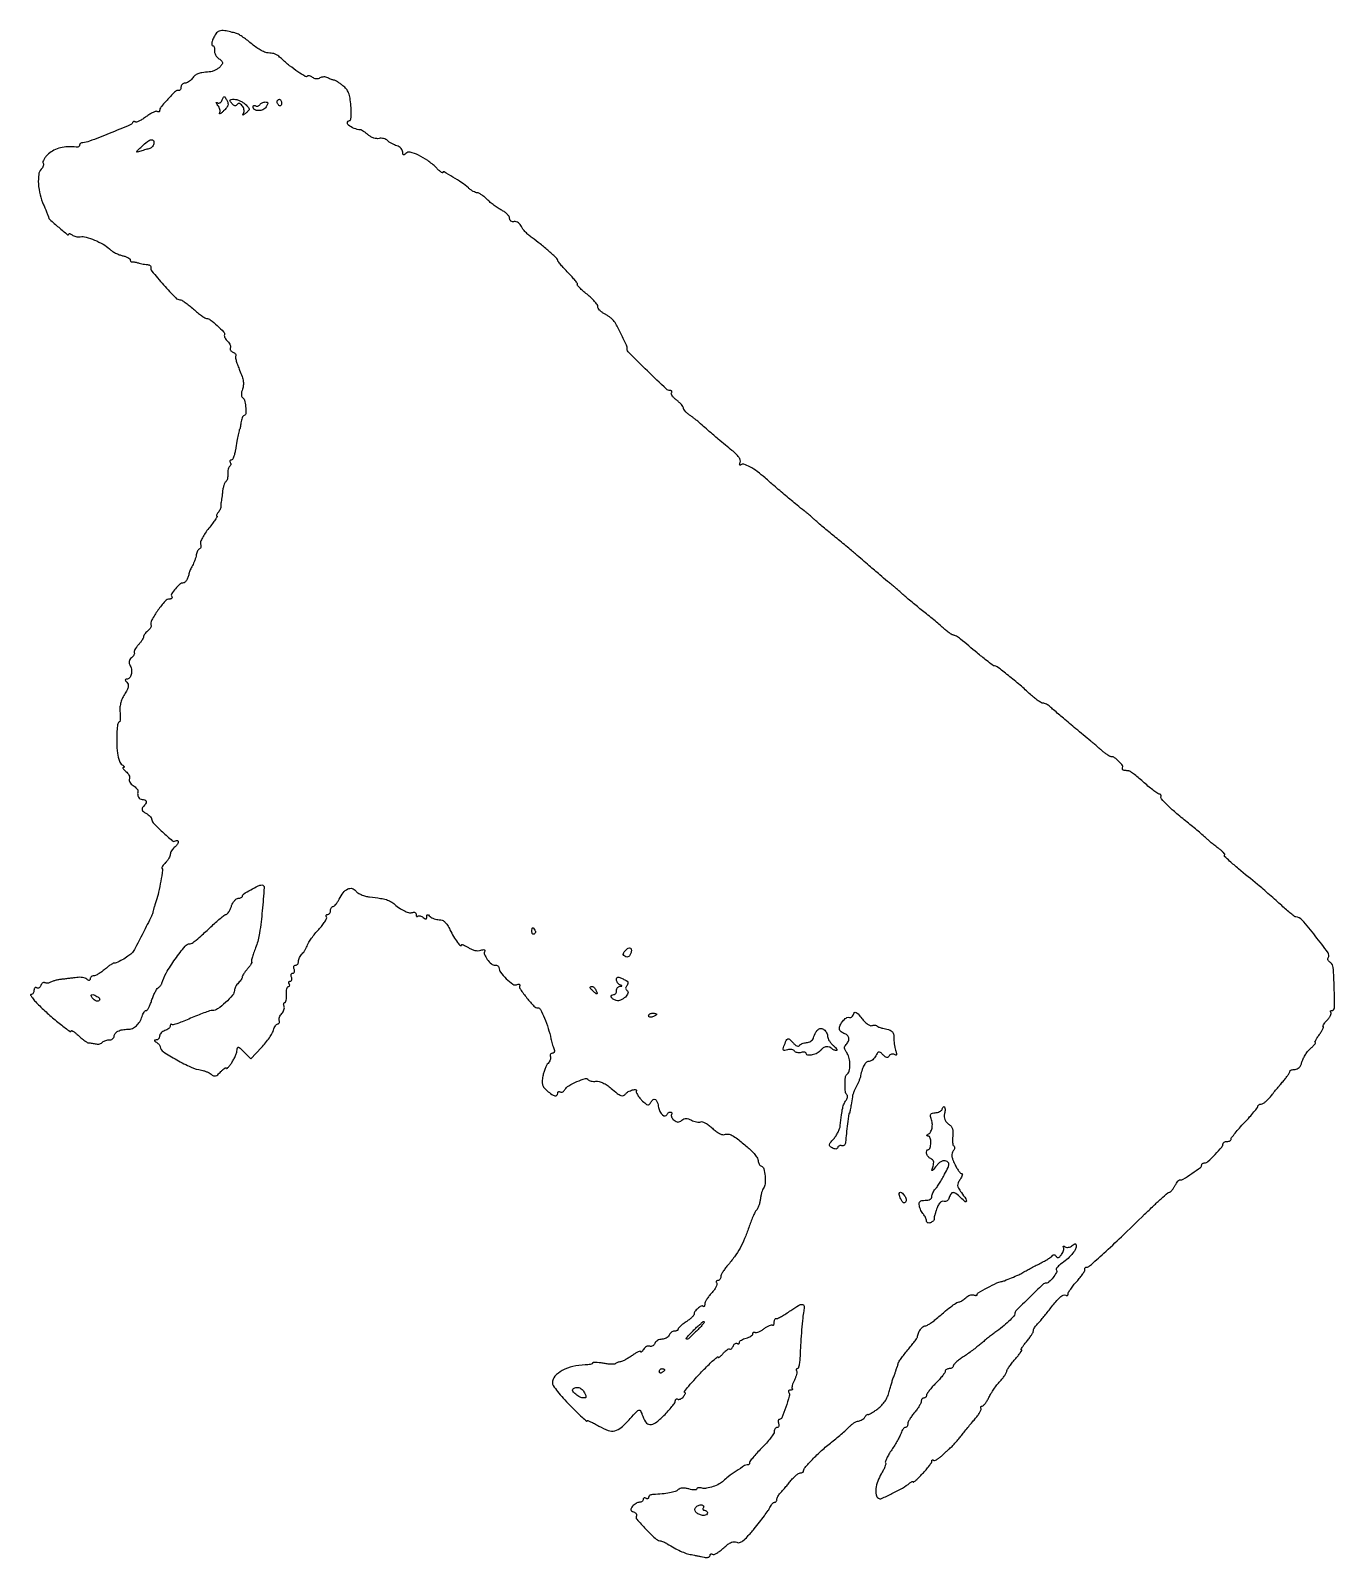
# Model space of a CAD drawing. Extents: x 1 to 489, y 0 to 572.
import ezdxf

# ---------------------------------------------------------------- set-up
doc = ezdxf.new("R2010")
doc.units = 0

msp = doc.modelspace()

# ---------------------------------------------------------------- linework, layer by layer
for points in [[(70.344416, 570.830413, 0.043317), (69.338859, 569.275605, 0.051323), (68.682086, 567.654577, 0.073672), (68.51447, 566.42342, 0.410772), (68.942901, 566, -0.207241), (69.257813, 565.863617, -0.10383), (69.487548, 565.485937, -0.074538), (69.59684, 564.92, -0.047672), (69.561091, 564.25, 0.10097), (69.601652, 563.480762, 0.058947), (69.938296, 562.617163, 0.055466), (70.500587, 561.795744, 0.061322), (71.213026, 561.148853, -0.026962), (72.262131, 560.320025, -0.181487), (72.568411, 559.74468, -0.189009), (72.414098, 559.1235, -0.029624), (71.609281, 558.120754, -0.062054), (70.84624, 557.463195, -0.037258), (69.802755, 556.8756, -0.036798), (68.659364, 556.438937, -0.052215), (67.590534, 556.236802, 0.012853), (64.859204, 555.939896, 0.059262), (63.321359, 555.543337, 0.0886), (62.233391, 554.880047, 0.051342), (61.193296, 553.75, -0.047459), (60.586574, 553.080471, -0.043275), (59.846468, 552.514063, -0.045982), (59.090504, 552.125454, -0.096026), (58.443296, 552, 0.103046), (57.89256, 551.885279, 0.098801), (57.423968, 551.559375, 0.096952), (57.109974, 551.072546, 0.09517), (57, 550.5, -0.06451), (56.928074, 549.944842, -0.100729), (56.715469, 549.514063, -0.132141), (56.399698, 549.274612, -0.161027), (56.031385, 549.25, 0.262361), (54.93659, 548.958094, 0.011997), (52.133335, 546.084902, 0.014287), (49.512491, 543.099802, 0.173985), (49.002346, 541.690983, -0.126422), (48.933325, 541.425561, -0.188261), (48.750781, 541.274067, -0.147508), (48.474916, 541.26644, -0.072203), (48.149248, 541.40776, 0.219428), (47.627333, 541.47152, 0.030138), (46.579471, 541.064245, 0.030011), (45.325447, 540.39381, 0.021169), (44, 539.5, -0.019047), (42.680715, 538.60218, -0.027495), (41.445618, 537.920249, -0.026324), (40.416586, 537.488982, -0.228297), (39.936162, 537.539454, 0.0972), (39.618465, 537.658957, 0.11326), (39.297113, 537.639793, 0.116214), (39.022333, 537.483734, 0.106384), (38.83541, 537.216811, -0.197903), (37.999154, 536.387728, -0.002042), (30.192857, 533.213082, -0.00417), (22.742777, 530.290646, -0.075496), (20.25, 529.746866, 0.067546), (19.772212, 529.650532, 0.080109), (19.367188, 529.432557, 0.092833), (19.095605, 529.130342, 0.137591), (19, 528.789497, -0.149005), (18.902065, 528.468164, -0.115419), (18.632812, 528.217677, -0.094161), (18.22784, 528.078186, -0.068377), (17.75, 528.074646, 0.040587), (14.68497, 528.221888, 0.051889), (11.886225, 527.836576, 0.056992), (9.450428, 526.935385, 0.06991), (7.460819, 525.551269, 0.029263), (6.492693, 524.542574, 0.042013), (5.770967, 523.536724, 0.049052), (5.361645, 522.668157, 0.227808), (5.418488, 522.131889, -0.140537), (5.55079, 521.661773, -0.073436), (5.458215, 521.055498, -0.063709), (5.166545, 520.411695, -0.056019), (4.711323, 519.83062, 0.165871), (3.755314, 517.839944, 0.046091), (3.661036, 514.329936, 0.043505), (4.279878, 510.295879, 0.04574), (5.582561, 506.5, -0.003691), (6.274977, 504.92683, -0.005164), (6.868779, 503.510192, -0.003181), (7.347509, 502.3124, -0.066596), (7.439242, 501.938951, 0.185859), (7.930053, 500.985505, 0.00597), (11.255741, 498.092504, 0.00579), (14.592868, 495.324698, 0.631006), (15, 495.518853, -0.277301), (15.11115, 495.703856, -0.176801), (15.367188, 495.739623, -0.08122), (15.769739, 495.58197, -0.034128), (16.25, 495.25087, 0.070103), (16.860991, 494.891368, 0.041788), (17.666363, 494.634862, 0.040982), (18.529157, 494.510731, 0.05526), (19.316343, 494.549678, -0.108), (21.482325, 494.42973, -0.031196), (24.668056, 493.328355, -0.032087), (27.869578, 491.744635, -0.056684), (30.237068, 489.993764, 0.043073), (31.223127, 489.222248, 0.025534), (32.514571, 488.471139, 0.025425), (33.889871, 487.848885, 0.039482), (35.135135, 487.470319, -0.028833), (36.232312, 487.162111, -0.041116), (37.158446, 486.755516, -0.047494), (37.812059, 486.317135, -0.224955), (38, 485.920545, 0.08229), (38.056769, 485.577951, 0.106249), (38.220312, 485.305196, 0.119641), (38.464265, 485.145081, 0.12547), (38.75, 485.118421, -0.037629), (39.091571, 485.14628, -0.022329), (39.5, 485.130551, -0.02227), (39.908286, 485.078139, -0.035422), (40.25, 484.993421, 0.012765), (41.338571, 484.670585, 0.015306), (42.378559, 484.424699, 0.015556), (43.416815, 484.245994, 0.014051), (44.5, 484.125, -0.059281), (45.055366, 484.011517, -0.090408), (45.485937, 483.776119, -0.120388), (45.726297, 483.460293, -0.173096), (45.75, 483.112851, 0.250005), (46.061314, 481.689221, 0.006435), (50.510389, 476.597307, 0.007141), (55.061215, 471.665824, 0.205637), (56.61169, 471, -0.136184), (57.271812, 470.816806, -0.0159), (58.570216, 469.978691, -0.01814), (60.075889, 468.854664, -0.013904), (61.639582, 467.523203, 0.011611), (63.191105, 466.189783, 0.015617), (64.659752, 465.06054, 0.012678), (65.919032, 464.201049, 0.138151), (66.5, 464.021981, -0.160072), (67.972196, 463.498111, -0.020873), (70.550532, 461.321728, -0.017688), (72.960453, 458.946376, -0.264091), (73.232143, 457.840258, 0.141037), (73.234345, 457.370617, 0.046486), (73.491539, 456.722586, 0.041976), (73.926739, 456.020071, 0.036734), (74.491334, 455.365809, -0.046293), (75.033251, 454.713042, -0.057399), (75.401619, 454.015188, -0.068296), (75.553811, 453.378487, -0.164414), (75.445809, 452.912317, 0.161915), (75.351128, 452.512506, 0.121913), (75.498986, 452.082436, 0.094438), (75.87772, 451.685619, 0.063582), (76.430874, 451.388152, -0.054596), (76.990342, 451.100086, -0.084946), (77.384833, 450.729578, -0.116338), (77.55716, 450.339106, -0.186508), (77.491071, 449.985552, 0.19025), (77.393491, 449.441805, 0.016992), (77.719428, 448.064778, 0.02025), (78.247292, 446.399109, 0.014393), (78.966993, 444.577001, -0.019145), (79.860453, 442.250528, -0.04549), (80.296096, 440.450629, -0.059908), (80.336794, 438.937026, -0.067736), (80.008389, 437.522066, 0.03515), (79.713638, 436.545216, 0.04855), (79.598844, 435.637183, 0.058594), (79.662415, 434.919328, 0.205794), (79.922915, 434.547641, -0.192083), (80.734182, 433.452728, -0.037262), (81.192429, 430.98557, -0.035788), (81.284266, 428.545012, -0.313481), (80.67078, 427.723593, 0.160237), (80.277224, 427.430865, 0.048343), (79.904098, 426.774456, 0.042941), (79.603875, 425.910504, 0.035302), (79.430889, 424.949185, -0.006304), (79.31759, 424.010147, -0.010367), (79.195324, 423.219448, -0.004267), (79.073632, 422.560745, -0.359253), (79, 422.5, 0.352679), (78.826757, 422.360443, 0.002688), (78.424508, 420.465602, 0.007216), (77.96065, 418.045508, 0.002961), (77.398281, 414.75, -0.023188), (77.092858, 413.313272, -0.034993), (76.683511, 412.101562, -0.038134), (76.237453, 411.22772, -0.261366), (75.831577, 411, 0.114686), (75.515551, 410.926546, 0.185009), (75.329917, 410.726548, 0.156664), (75.308323, 410.424971, 0.078726), (75.457295, 410.069098, -0.090388), (75.612166, 409.673668, -0.095485), (75.613254, 409.256914, -0.099691), (75.461387, 408.883754, -0.108419), (75.180312, 408.611439, 0.150069), (74.865033, 408.251466, 0.047229), (74.63255, 407.566041, 0.042338), (74.504701, 406.708446, 0.03593), (74.512457, 405.79234, -0.03853), (74.515472, 404.870864, -0.043437), (74.37395, 403.997084, -0.048236), (74.1208, 403.289972, -0.138399), (73.781918, 402.899859, 0.143625), (73.40591, 402.457941, 0.028544), (73.033858, 401.477301, 0.028073), (72.720091, 400.245488, 0.022919), (72.520221, 398.899859, -0.004152), (72.372466, 397.561169, -0.005587), (72.215092, 396.351834, -0.00391), (72.064235, 395.342742, -0.058364), (71.968339, 395, 0.062329), (71.900099, 394.748457, 0.025581), (71.868523, 394.395642, 0.024828), (71.872985, 394.008872, 0.029112), (71.916666, 393.64474, -0.112476), (71.896962, 393.220533, -0.03734), (71.685056, 392.631008, -0.034976), (71.344282, 391.991568, -0.033303), (70.912642, 391.39474, 0.027829), (70.516052, 390.858819, 0.064491), (70.297645, 390.409705, 0.143802), (70.286689, 390.122904, 0.343456), (70.444505, 390, -0.58095), (70.556199, 389.804108, -0.013264), (69.850908, 388.681414, -0.016124), (68.818091, 387.23372, -0.008638), (67.455664, 385.511198, 0.02099), (66.068817, 383.665911, 0.029546), (65.004531, 381.90423, 0.030429), (64.33099, 380.410202, 0.184322), (64.332537, 379.575806, -0.060745), (64.476745, 378.999191, -0.081491), (64.45583, 378.461735, -0.101227), (64.27862, 378.046402, -0.15998), (63.972742, 377.814608, 0.138922), (63.598272, 377.554397, 0.048715), (63.230295, 377.004916, 0.043804), (62.923026, 376.288525, 0.038811), (62.730022, 375.5, -0.029278), (62.525559, 374.589948, -0.015968), (62.174646, 373.5, -0.015865), (61.745951, 372.411343, -0.024239), (61.299716, 371.5, 0.009774), (60.868408, 370.680066, 0.010791), (60.484078, 369.870271, 0.01024), (60.185681, 369.166585, 0.053015), (60.071256, 368.760498, -0.040431), (59.716908, 367.370101, -0.048703), (59.157857, 366.143646, -0.056296), (58.509493, 365.268248, -0.208138), (57.893011, 365, 0.175994), (56.598505, 364.529783, 0.039831), (54.902982, 362.8643, 0.038196), (53.526953, 361.009813, 0.286358), (53.522542, 359.963525, -0.101345), (53.657271, 359.59623, -0.177763), (53.59304, 359.283036, -0.167386), (53.336115, 359.073149, -0.088549), (52.926312, 359, 0.211708), (51.041076, 358.164305, 0.031204), (48.375286, 354.826314, 0.032483), (46.138421, 351.149637, 0.17091), (45.806548, 348.845912, -0.166773), (45.761498, 348.514315, -0.038791), (45.466781, 348.026069, -0.035863), (45.02051, 347.487901, -0.028522), (44.468029, 346.973467, 0.033705), (43.906249, 346.439405, 0.0354), (43.431234, 345.842938, 0.037848), (43.100116, 345.272724, 0.113088), (43, 344.835742, -0.121049), (42.880958, 344.351237, -0.023436), (42.422658, 343.566734, -0.023683), (41.787001, 342.681849, -0.019935), (41.03458, 341.806743, 0.027136), (40.31505, 340.945107, 0.038334), (39.779985, 340.100837, 0.042943), (39.473653, 339.381133, 0.221036), (39.52357, 338.961863, -0.189348), (39.590704, 338.59148, -0.07103), (39.413278, 338.084714, -0.05739), (39.038391, 337.528728, -0.042567), (38.510003, 337.008302, 0.063602), (37.884759, 336.338544, 0.116375), (37.600642, 335.651845, 0.110215), (37.645942, 334.884321, 0.053275), (38.017427, 333.967437, -0.095098), (38.511633, 332.379772, -0.093447), (38.387613, 330.711539, -0.115995), (37.719509, 329.463537, -0.215318), (36.693011, 329, 0.093234), (36.287988, 328.923814, 0.328014), (36.154304, 328.712945, 0.153717), (36.291861, 328.362387, 0.026611), (36.774013, 327.825987, -0.126708), (37.217789, 327.074324, -0.120096), (37.255316, 326.185652, -0.070145), (36.842544, 325.007172, -0.019155), (35.869032, 323.288089, 0.035271), (34.980727, 321.594493, 0.043012), (34.406731, 319.899812, 0.044803), (34.146871, 318.192676, 0.044463), (34.194218, 316.462102, -0.018106), (34.300647, 315.134735, -0.030418), (34.281624, 314.016992, -0.032051), (34.164186, 313.195023, -0.355088), (33.924199, 313, 0.273988), (33.6542, 312.840038, 0.046068), (33.405207, 312.265625, 0.039335), (33.208976, 311.4579, 0.025363), (33.104167, 310.5, 0.016757), (32.977043, 305.366249, 0.033183), (33.282544, 301.305636, 0.041162), (33.952689, 298.360205, 0.177032), (35.032218, 296.958926, -0.030559), (35.533057, 296.597549, -0.10981), (35.775089, 296.289474, -0.322184), (35.739073, 296.087179, -0.183043), (35.5, 295.983509, 0.3218), (35.305923, 295.82983, 0.206961), (35.344656, 295.533064, 0.070726), (35.721577, 295.066155, 0.025581), (36.375425, 294.516241, -0.056207), (37.053508, 293.871218, -0.061949), (37.545536, 293.110876, -0.070461), (37.78744, 292.355475, -0.134714), (37.725205, 291.726278, 0.136597), (37.666908, 291.113793, 0.079225), (37.91147, 290.410683, 0.069037), (38.411012, 289.726577, 0.06107), (39.097441, 289.17122, -0.028844), (39.815558, 288.662961, -0.037832), (40.403722, 288.115887, -0.041698), (40.800859, 287.606919, -0.185649), (40.879241, 287.242986, 0.048838), (40.80025, 285.868025, 0.10621), (41.062379, 284.849267, 0.146781), (41.645743, 284.229249, 0.131848), (42.5, 284, -0.101511), (43.506337, 283.793563, -0.262402), (43.941139, 283.225044, -0.180014), (43.750362, 282.357835, -0.053211), (42.882102, 281.282102, 0.100957), (42.48616, 280.683223, 0.195384), (42.487839, 280.118415, 0.124273), (42.921268, 279.531579, 0.03229), (43.882102, 278.841555, -0.022624), (44.693056, 278.282591, -0.029493), (45.377868, 277.696714, -0.029951), (45.872448, 277.159658, -0.17278), (46, 276.80156, 0.193836), (46.633767, 275.228179, 0.013536), (50.094409, 271.819186, 0.011177), (53.75679, 268.551834, 0.32576), (54.937847, 268.461587, -0.197086), (55.670969, 268.583202, -0.400002), (55.966554, 268.136913, -0.115573), (55.504756, 267.063132, -0.060522), (54.5, 266, 0.045898), (53.926065, 265.427146, 0.040787), (53.440625, 264.737122, 0.04303), (53.107225, 264.039006, 0.090127), (53, 263.448984, -0.095646), (52.879778, 262.826258, -0.034669), (52.485937, 262.012469, -0.03285), (51.919694, 261.15889, -0.033513), (51.25, 260.392857, 0.018052), (50.603401, 259.697802, 0.029329), (50.112603, 259.058259, 0.029414), (49.800397, 258.533981, 0.326702), (49.835459, 258.30699, -0.237452), (50.101942, 257.498852, -0.005566), (49.450578, 253.433645, -0.012925), (48.634685, 249.321349, -0.023132), (47.722749, 246, 0.002014), (47.281326, 244.622874, 0.00277), (46.896398, 243.38125, 0.001771), (46.582497, 242.335239, 0.033139), (46.506915, 242, -0.076663), (45.979255, 240.344325, -0.002473), (42.820212, 234.070917, -0.002485), (39.600423, 227.831672, -0.076151), (38.566433, 226.423575, -0.050833), (37.179415, 225.293161, -0.01845), (35.006623, 223.974891, -0.012365), (32.793038, 222.811987, -0.181974), (31.93293, 222.726571, 0.202626), (31.58275, 222.677647, 0.01321), (30.698636, 222.117088, 0.017523), (29.656089, 221.362475, 0.01207), (28.52739, 220.439023, -0.02135), (27.342044, 219.505393, -0.024148), (26.127787, 218.716463, -0.024353), (25.042694, 218.15266, -0.108043), (24.344461, 218, 0.082092), (23.830971, 217.915121, 0.092262), (23.394935, 217.670282, 0.100656), (23.103381, 217.305673, 0.119028), (23, 216.877555, -0.093979), (22.918914, 216.449956, -0.278703), (22.69119, 216.275987, -0.161095), (22.31271, 216.356929, -0.034444), (21.75, 216.741068, 0.08689), (21.093556, 217.095018, 0.038229), (20.132812, 217.334962, 0.03634), (19.048915, 217.438979, 0.040427), (18, 217.3783, -0.002611), (16.824121, 217.220531, -0.001306), (15.335571, 217.032668, -0.001297), (13.793984, 216.846259, -0.001915), (12.440241, 216.69138, 0.017356), (11.181523, 216.507843, 0.016996), (9.929653, 216.236444, 0.017156), (8.849245, 215.923674, 0.059439), (8.190241, 215.617575, -0.061179), (7.668466, 215.377414, -0.055545), (7.086664, 215.260575, -0.059094), (6.535008, 215.277594, -0.101517), (6.104785, 215.435239, 0.167719), (5.716845, 215.522492, 0.120855), (5.296958, 215.368432, 0.092131), (4.906882, 214.985664, 0.061252), (4.611848, 214.430874, -0.069662), (4.308048, 213.88198, -0.099962), (3.893882, 213.513622, -0.123645), (3.43751, 213.381589, -0.148363), (3.007063, 213.495635, 0.137823), (2.624686, 213.605446, 0.191), (2.295825, 213.477243, 0.139718), (2.073848, 213.110255, 0.066686), (2, 212.559017, -0.0696), (1.916655, 211.963168, -0.085594), (1.673409, 211.457961, -0.100054), (1.312171, 211.120176, -0.138989), (0.888199, 211, 0.575381), (0.731951, 210.731208, 0.033039), (1.384269, 209.743639, 0.024373), (2.541755, 208.365321, 0.011988), (4.138199, 206.723027, 0.013676), (7.957468, 203.177629, 0.013972), (11.938287, 199.872427, 0.007938), (15.500945, 197.169044, 0.614495), (16, 197.42178, -0.561921), (16.166469, 197.523134, -0.03119), (16.804811, 197.141048, -0.024318), (17.687907, 196.469232, -0.012175), (18.739782, 195.540469, 0.015518), (19.862809, 194.562163, 0.019081), (20.971504, 193.723788, 0.017798), (21.940781, 193.097444, 0.116146), (22.489782, 192.923489, -0.013331), (22.996609, 192.871483, -0.004772), (23.716144, 192.771216, -0.00473), (24.503488, 192.646204, -0.00558), (25.246029, 192.512555, 0.05232), (25.955656, 192.452308, 0.056266), (26.64454, 192.543956, 0.063249), (27.211855, 192.764654, 0.130709), (27.555046, 193.089067, -0.119144), (27.90851, 193.438771, -0.04853), (28.52282, 193.732413, -0.044391), (29.274763, 193.932598, -0.042893), (30.059017, 194, 0.070064), (30.800831, 194.104462, 0.085884), (31.429836, 194.409197, 0.100135), (31.850381, 194.861803, 0.138142), (32, 195.393011, -0.175763), (32.3782, 196.435653, -0.101976), (33.433749, 197.274673, -0.074079), (35.07832, 197.820515, -0.043171), (37.153216, 198, 0.096492), (38.831267, 198.32688, 0.088349), (40.323267, 199.2644, 0.077636), (41.546393, 200.781336, 0.054124), (42.435456, 202.79664, -0.033048), (42.765931, 203.640155, -0.043754), (43.180524, 204.352763, -0.050506), (43.613166, 204.850739, -0.19091), (43.989836, 205, 0.244864), (44.389286, 205.208099, 0.027859), (44.942666, 206.101562, 0.028615), (45.515535, 207.313323, 0.01941), (46.032789, 208.75, -0.020154), (46.578594, 210.258928, -0.021242), (47.235664, 211.692187, -0.021459), (47.90458, 212.873468, -0.083579), (48.459576, 213.5, 0.025288), (48.947866, 213.936685, 0.025097), (49.390881, 214.421496, 0.025908), (49.733804, 214.883624, 0.082838), (49.890256, 215.232752, -0.069348), (51.464537, 219.014472, -0.021267), (54.839271, 224.216674, -0.014619), (58.541058, 229.114212, -0.227384), (60.388134, 230, 0.151027), (61.241915, 230.263908, 0.021691), (62.721925, 231.372653, 0.014755), (64.925317, 233.289014, 0.00316), (68.628027, 236.75, -0.008729), (70.409384, 238.378273, -0.012552), (72.046547, 239.751563, -0.008361), (73.446994, 240.829831, -0.161232), (73.960991, 241, 0.220764), (74.351459, 241.181236, 0.034937), (74.863818, 241.88125, 0.033192), (75.388082, 242.850961, 0.023464), (75.850155, 244, -0.043127), (76.365007, 245.147871, -0.051507), (77.044661, 246.11875, -0.059582), (77.777884, 246.785692, -0.156016), (78.44798, 247, 0.055141), (79.041685, 247.065675, 0.074741), (79.544094, 247.26028, 0.094217), (79.881121, 247.547996, 0.170701), (80, 247.886059, -0.25944), (80.402931, 248.61033, -0.01006), (83.130152, 250.227748, -0.014613), (85.871878, 251.675962, -0.114683), (87.266046, 252, -0.434896), (88.133112, 251.069925, -0.005818), (87.420501, 242.370137, -0.013404), (86.411747, 234.016265, -0.054223), (85.117988, 229.059604, 0.008196), (84.35293, 226.945796, 0.012828), (83.771772, 225.10123, 0.00692), (83.351583, 223.557336, 0.265294), (83.442676, 223.223991, -0.315231), (83.491454, 222.947557, -0.0257), (83.127941, 222.261872, -0.027209), (82.562581, 221.423427, -0.017009), (81.816251, 220.50368, 0.015527), (81.052008, 219.567542, 0.021365), (80.429123, 218.677987, 0.018734), (79.98361, 217.918813, 0.179687), (79.933018, 217.553579, -0.169175), (79.893478, 217.217866, -0.030415), (79.579654, 216.661051, -0.029791), (79.113588, 216.026646, -0.023061), (78.535714, 215.392857, 0.037934), (77.948035, 214.708535, 0.034727), (77.451116, 213.923472, 0.036538), (77.107625, 213.158082, 0.087421), (77, 212.547229, -0.180556), (76.337262, 210.771792, -0.028262), (73.687308, 208.044602, -0.02912), (70.731752, 205.629872, -0.157997), (68.788205, 205, 0.074309), (67.721537, 204.840594, 0.010573), (65.612355, 204.146699, 0.011837), (63.136739, 203.207363, 0.009843), (60.549565, 202.095145, -0.010065), (58.052789, 201.023105, -0.015687), (55.857075, 200.211475, -0.009887), (54.036587, 199.642503, -0.273677), (53.571522, 199.761811, 0.129856), (53.354805, 199.887956, 0.259199), (53.167885, 199.842536, 0.155756), (53.039781, 199.616793, 0.05183), (53, 199.234054, -0.151506), (52.855093, 198.766808, -0.063849), (52.4125, 198.271223, -0.055052), (51.765138, 197.824236, -0.046779), (51, 197.5, 0.06077), (50.235286, 197.150468, 0.063046), (49.5875, 196.63086, 0.069989), (49.148573, 196.027698, 0.122947), (49, 195.432612, -0.085754), (48.905278, 194.884385, -0.092762), (48.632812, 194.416332, -0.098988), (48.226861, 194.100427, -0.113411), (47.75, 193.984687, 0.032638), (47.188457, 193.941078, 0.401392), (47.067639, 193.786885, 0.21442), (47.202313, 193.55234, 0.015542), (47.83541, 193.122884, -0.039842), (48.353584, 192.733361, -0.039049), (48.8072, 192.264142, -0.041802), (49.137249, 191.788761, -0.103853), (49.268375, 191.388197, 0.224786), (50.351714, 189.627623, 0.015817), (55.431273, 186.545893, 0.022296), (60.805315, 183.822082, 0.07147), (64.652469, 182.708199, -0.039314), (65.587018, 182.501454, -0.026314), (66.616575, 182.126895, -0.026532), (67.581857, 181.655134, -0.046304), (68.316168, 181.152567, 0.071524), (69.188604, 180.617768, 0.170218), (69.937188, 180.565349, 0.1146), (70.750856, 181.005112, 0.024272), (71.913698, 182.137741, -0.019835), (72.716129, 182.933316, -0.046367), (73.389084, 183.443602, -0.107028), (73.823114, 183.598535, -0.450596), (74.006589, 183.438561, 0.56809), (74.177688, 183.338191, 0.075001), (74.594872, 183.656952, 0.0323), (75.235573, 184.411405, 0.013629), (76, 185.5, 0.024371), (76.760939, 186.780383, 0.023387), (77.405128, 188.146165, 0.024064), (77.857825, 189.402541, 0.073645), (77.993411, 190.295455, -0.075293), (78.119015, 191.104759, -0.412901), (78.472501, 191.290302, -0.113053), (79.130848, 190.909026, -0.008827), (80.601692, 189.489217), (83.203384, 186.887525), (87.13288, 191.143935, 0.017611), (88.679441, 192.942286, 0.01821), (90.077645, 194.825599, 0.018255), (91.165726, 196.539293, 0.070944), (91.639596, 197.700173, -0.037527), (91.932227, 198.58049, -0.049474), (92.333642, 199.324426, -0.058876), (92.776733, 199.838583, -0.187628), (93.191741, 200, 0.143638), (93.529425, 200.099052, 0.144863), (93.758761, 200.364565, 0.115203), (93.838295, 200.766611, 0.072039), (93.752976, 201.241071, -0.111891), (93.695768, 201.817655, -0.057792), (93.868493, 202.525264, -0.053169), (94.227072, 203.246996, -0.054567), (94.727153, 203.87001, 0.062595), (95.21867, 204.502839, 0.058215), (95.552785, 205.252941, 0.062316), (95.687722, 206.001815, 0.105441), (95.588895, 206.628939, -0.050554), (95.44614, 207.154164, -0.092014), (95.454625, 207.597251, -0.141471), (95.607221, 207.887706, -0.204268), (95.87062, 208, 0.298648), (96.170726, 208.196805, 0.050829), (96.388739, 208.88125, 0.041196), (96.509955, 209.850238, 0.025386), (96.5, 211, -0.028286), (96.496709, 212.149607, -0.045477), (96.637817, 213.11875, -0.05836), (96.886258, 213.795022, -0.282728), (97.219782, 214, 0.136646), (97.510793, 214.081045, 0.190859), (97.672625, 214.29375, 0.14052), (97.670684, 214.617167, 0.067191), (97.5, 215, -0.079467), (97.340647, 215.382252, -0.157566), (97.36538, 215.70625, -0.184509), (97.56712, 215.921216, -0.113538), (97.909598, 216, 0.172457), (98.252873, 216.122029, 0.149855), (98.46628, 216.440625, 0.105471), (98.506416, 216.925826, 0.059765), (98.361626, 217.5, -0.062927), (98.220718, 218.07401, -0.109632), (98.271065, 218.559375, -0.151303), (98.499837, 218.878421, -0.163532), (98.861626, 219, 0.163532), (99.223415, 219.121579, 0.151303), (99.452188, 219.440625, 0.109632), (99.502534, 219.92599, 0.062927), (99.361626, 220.5, -0.06502), (99.22328, 221.073899, -0.112257), (99.280284, 221.559375, -0.151946), (99.519085, 221.878743, -0.158089), (99.893011, 222, 0.128187), (100.315174, 222.110039, 0.100736), (100.674822, 222.419643, 0.089262), (100.916635, 222.882776, 0.07593), (101, 223.428571, -0.075462), (101.098046, 224.074515, -0.038439), (101.40187, 224.83937, -0.037085), (101.844489, 225.596374, -0.045574), (102.368068, 226.225211, 0.039502), (102.938203, 226.893326, 0.022706), (103.520456, 227.77804, 0.022579), (104.027853, 228.725859, 0.034772), (104.369973, 229.59032, -0.063937), (104.839518, 230.600694, -0.016242), (105.855404, 232.100978, -0.016292), (107.13777, 233.752358, -0.015836), (108.536693, 235.332883, 0.019873), (109.847111, 236.83771, 0.029627), (110.857362, 238.260392, 0.029385), (111.508807, 239.454318, 0.253826), (111.475772, 240.039202, -0.086987), (111.329205, 240.406117, -0.165852), (111.367483, 240.717766, -0.178985), (111.583483, 240.925401, -0.103223), (111.940983, 241, 0.140337), (112.344827, 241.115626, 0.099915), (112.688914, 241.440625, 0.085131), (112.920655, 241.926682, 0.06887), (113, 242.5, -0.061151), (113.070414, 243.073588, -0.079691), (113.277721, 243.559375, -0.097518), (113.584851, 243.884583, -0.15614), (113.945434, 244, 0.181615), (114.393884, 244.168446, 0.037434), (114.996363, 244.780717, 0.034877), (115.626665, 245.640167, 0.026694), (116.195434, 246.657759, -0.050927), (117.729372, 249.11496, -0.113229), (119.427489, 250.503573, -0.180431), (121.046435, 250.670824, -0.170941), (122.423724, 249.743282, 0.095217), (123.196003, 249.036086, 0.037057), (124.487673, 248.367735, 0.035005), (126.032132, 247.832788, 0.03647), (127.615155, 247.527449, -0.006884), (131.679327, 246.990305, -0.035608), (133.89206, 246.503949, -0.059291), (135.453228, 245.832849, -0.045949), (136.964418, 244.762495, 0.027236), (138.988509, 243.212114, 0.044402), (140.874738, 242.155953, 0.055116), (142.50884, 241.629671, 0.137287), (143.75, 241.718461, -0.094158), (144.226921, 241.793725, -0.135595), (144.632812, 241.667819, -0.142696), (144.902783, 241.358132, -0.108804), (145, 240.916667, 0.052622), (145.045861, 240.482122, 0.158261), (145.193285, 240.227139, 0.258618), (145.408384, 240.177565, 0.12712), (145.657991, 240.324657, -0.171918), (146.010146, 240.492554, -0.082297), (146.516912, 240.462194, -0.066538), (147.095866, 240.246292, -0.050768), (147.657991, 239.868879, 0.025881), (148.324231, 239.371825, 0.188041), (148.706853, 239.287275, 0.304866), (148.931893, 239.495284, 0.058285), (149, 240.077555, -0.043106), (149.052977, 240.690915, -0.336055), (149.25, 240.874491, -0.204211), (149.579266, 240.772205, -0.020332), (150.2, 240.2, 0.074329), (150.821929, 239.739828, 0.038561), (151.709343, 239.3525, 0.037277), (152.702385, 239.088393, 0.046388), (153.653083, 239, -0.096801), (154.79439, 238.77695, -0.091667), (155.792683, 238.138729, -0.067358), (156.721135, 237.001416, -0.02789), (157.665142, 235.25, 0.022894), (159.006673, 232.700429, 0.029883), (160.472464, 230.510746, 0.054751), (161.57632, 229.347107, 0.638559), (162, 229.543581, -0.461572), (162.175144, 229.692886, -0.052312), (162.747765, 229.538424, -0.035207), (163.568465, 229.15367, -0.017819), (164.545583, 228.56209, 0.043546), (165.726886, 227.927433, 0.047889), (166.963728, 227.530884, 0.05199), (168.147781, 227.39931, 0.07869), (169.170812, 227.554214, -0.027743), (169.969006, 227.759608, -0.096309), (170.499517, 227.761922, -0.278433), (170.706461, 227.576435, -0.215885), (170.666932, 227.270102, 0.244249), (170.573659, 226.019717, 0.057857), (171.646925, 224.146287, 0.057108), (173.16943, 222.511733, 0.178558), (174.556704, 222, -0.062107), (175.108576, 221.931184, -0.08042), (175.576032, 221.728788, -0.097917), (175.888898, 221.428845, -0.154019), (176, 221.076725, 0.16589), (176.593237, 219.337886, 0.035504), (178.747491, 216.923637, 0.03328), (181.166356, 214.866602, 0.256569), (182.588127, 214.672191, -0.043412), (183.141759, 214.831173, -0.109496), (183.558596, 214.820643, -0.216041), (183.772253, 214.651748, -0.201278), (183.79437, 214.372681, 0.235985), (184.002757, 212.948884, 0.017314), (186.444251, 209.693164, 0.018094), (189.106102, 206.622795, 0.208015), (190.538322, 206, -0.282076), (191.523387, 205.396234, -0.017713), (193.023494, 202.173455, -0.024371), (194.436488, 198.320367, -0.025684), (195.43966, 194.414434, 0.013518), (195.638361, 193.554486, 0.008203), (195.917389, 192.548302, 0.008216), (196.22727, 191.558312, 0.014328), (196.520898, 190.75, -0.047675), (196.730976, 190.024394, -0.116366), (196.706017, 189.471982, -0.178703), (196.457055, 189.130893, -0.147713), (196.023655, 189, 0.113524), (195.602497, 188.903129, 0.140789), (195.304512, 188.635435, 0.130397), (195.179972, 188.232585, 0.09081), (195.247024, 187.758929, -0.10562), (195.310705, 187.189087, -0.058663), (195.15994, 186.503169, -0.054639), (194.83264, 185.812823, -0.058443), (194.36964, 185.226782, 0.074714), (193.828008, 184.493588, 0.025241), (193.264997, 183.287138, 0.024457), (192.768423, 181.870978, 0.025731), (192.422153, 180.436735, 0.029919), (192.181966, 178.534877, 0.088427), (192.326743, 177.23107, 0.099062), (192.899468, 176.142851, 0.043629), (194.035881, 174.968881, 0.025412), (195.738178, 173.637774, 0.097105), (196.962645, 173.092106, 0.25682), (197.681788, 173.296686, 0.200334), (198, 174.059017, -0.100016), (198.072525, 174.417956, -0.176854), (198.275696, 174.636558, -0.168473), (198.580248, 174.678876, -0.089697), (198.93854, 174.537985, 0.153741), (199.360159, 174.43101, 0.103426), (199.843527, 174.561011, 0.084433), (200.316219, 174.910984, 0.063788), (200.701397, 175.43091, -0.134475), (202.121999, 176.873985, -0.031293), (205.192736, 178.408154, -0.02676), (208.32399, 179.541448, -0.340007), (209.422183, 179.125911, 0.156104), (209.786753, 178.814125, 0.04819), (210.485327, 178.596881, 0.042924), (211.361105, 178.491813, 0.03575), (212.2983, 178.527316, -0.09112), (213.484781, 178.44126, -0.04542), (214.907354, 177.930156, -0.039817), (216.437957, 177.063339, -0.030727), (217.95813, 175.892473, 0.013711), (220.274344, 173.979532, 0.077679), (221.668704, 173.203493, 0.185932), (222.639973, 173.217916, 0.160022), (223.425399, 173.879293, -0.096556), (223.771437, 174.253664, -0.03246), (224.401682, 174.655232, -0.030887), (225.173845, 175.019362, -0.030788), (225.985796, 175.286035, -0.033211), (226.72399, 175.42753, -0.093139), (227.247182, 175.394652, -0.234742), (227.469727, 175.203509, -0.243022), (227.447543, 174.915123, 0.22813), (227.393982, 174.406851, 0.04421), (227.791461, 173.544618, 0.03904), (228.478842, 172.536324, 0.027257), (229.397993, 171.511098, 0.011544), (230.928562, 170.049618, 0.131322), (231.664305, 169.66838, 0.269687), (232.236635, 169.851659, 0.056018), (232.876827, 170.744385, -0.11047), (233.714811, 171.68029, -0.317137), (234.540775, 171.685483, -0.164048), (235.256695, 170.719252, -0.040281), (235.71769, 168.76764, 0.080762), (236.232437, 167.175052, 0.094396), (237.20779, 165.923563, 0.18198), (238.171518, 165.560244, 0.320229), (238.833333, 166.032046, -0.082665), (239.033821, 166.402018, -0.068236), (239.355357, 166.715663, -0.069182), (239.744456, 166.927508, -0.090351), (240.14235, 167, -0.103459), (240.471621, 166.931131, -0.179134), (240.67045, 166.739534, -0.165659), (240.705442, 166.451931, -0.086795), (240.570027, 166.113307, 0.165938), (240.471484, 165.682148, 0.078442), (240.620389, 165.124078, 0.064546), (240.981976, 164.529284, 0.050777), (241.51101, 163.990862, 0.047097), (242.316431, 163.441498, 0.12298), (242.988935, 163.262783, 0.126453), (243.654677, 163.423275, 0.051193), (244.436078, 163.946949, -0.064535), (245.241312, 164.456101, -0.105955), (246.024454, 164.634372, -0.089808), (246.902374, 164.48689, -0.036472), (248.014218, 163.992391, 0.040058), (248.932797, 163.591702, 0.03791), (249.92052, 163.333736, 0.040279), (250.830689, 163.243178, 0.096564), (251.495751, 163.359996, -0.178301), (252.210887, 163.369661, -0.040343), (253.338412, 162.866113, -0.036931), (254.620804, 162.035994, -0.02861), (255.887684, 160.9569, 0.02971), (257.190357, 159.852251, 0.041034), (258.487112, 159.035815, 0.047449), (259.627161, 158.573774, 0.165649), (260.409335, 158.603582, -0.125484), (261.77228, 158.763425, -0.090995), (263.231671, 158.288837, -0.042959), (265.247851, 156.962809, -0.007145), (268.854326, 154.034925, -0.022279), (270.441466, 152.583513, -0.02733), (271.782208, 151.087874, -0.027597), (272.746592, 149.739924, -0.142411), (273, 148.868259, 0.067121), (273.091849, 148.187135, 0.064878), (273.361086, 147.546147, 0.070002), (273.759233, 147.040497, 0.111018), (274.229229, 146.756924, -0.25836), (275.125385, 145.782114, -0.037405), (275.579302, 143.02114, -0.039626), (275.60514, 140.1382, -0.152337), (274.960201, 138.488121, 0.078188), (274.626283, 137.903414, 0.021588), (274.292727, 136.895721, 0.021252), (274.009219, 135.706296, 0.020777), (273.825178, 134.488121, -0.030144), (273.614925, 133.253411, -0.027558), (273.253247, 132.014504, -0.028621), (272.805428, 130.944492, -0.075662), (272.334812, 130.263383, 0.072136), (271.781943, 129.475112, 0.012857), (271.010197, 127.843904, 0.013661), (270.201058, 125.869141, 0.011946), (269.461706, 123.763383, -0.020674), (267.9402, 119.660457, -0.028354), (266.216896, 116.121438, -0.028975), (264.136336, 112.859518, -0.023129), (261.539159, 109.594461, 0.020939), (260.567174, 108.383444, 0.023985), (259.745878, 107.147488, 0.024079), (259.157635, 106.04569, 0.111014), (259, 105.344461, -0.077244), (258.920175, 104.830838, -0.089948), (258.688914, 104.394935, -0.100773), (258.344861, 104.103529, -0.12613), (257.940983, 104, 0.107198), (257.585254, 103.922846, 0.181346), (257.372421, 103.709776, 0.162624), (257.339108, 103.389454, 0.083889), (257.492582, 103.012003, -0.217095), (257.563487, 102.452327, -0.044329), (257.174297, 101.505893, -0.03926), (256.484137, 100.39824, -0.028), (255.551599, 99.272221, 0.023561), (254.574926, 98.113983, 0.026318), (253.749532, 96.909626, 0.026956), (253.162804, 95.820915, 0.110546), (253, 95.093552, -0.041999), (252.957397, 94.587262, -0.12209), (252.818155, 94.267659, -0.255415), (252.614364, 94.177431, -0.177342), (252.380952, 94.285714, 0.33097), (251.654009, 94.392724, 0.05664), (250.433048, 93.546174, 0.053842), (249.340861, 92.359149, 0.159516), (248.997125, 91.321429, -0.182844), (248.832816, 90.891687, -0.022178), (248.115533, 90.153795, -0.023988), (247.147, 89.325943, -0.017599), (246, 88.5, 0.016078), (244.852895, 87.679265, 0.022311), (243.884467, 86.867188, 0.019771), (243.160221, 86.147903, 0.188554), (243.002875, 85.75, -0.179246), (242.895595, 85.463736, -0.091372), (242.591648, 85.220313, -0.071572), (242.140186, 85.055447, -0.051855), (241.606989, 85, 0.096313), (241.031441, 84.888097, 0.06686), (240.454091, 84.559375, 0.064359), (239.962529, 84.073431, 0.074185), (239.638374, 83.5, -0.105748), (239.264881, 82.926331, -0.066599), (238.625915, 82.440625, -0.062402), (237.831613, 82.11197, -0.067019), (237, 82, 0.069461), (236.16675, 81.883682, 0.063142), (235.367607, 81.542493, 0.066771), (234.721694, 81.038111, 0.102373), (234.339573, 80.442529, -0.085012), (234.009484, 79.886859, -0.093499), (233.522527, 79.494122, -0.100413), (232.956173, 79.323827, -0.115089), (232.397405, 79.400996, 0.126634), (231.80854, 79.468706, 0.083639), (231.155258, 79.263515, 0.074649), (230.538279, 78.822819, 0.068533), (230.056856, 78.208467, -0.020487), (229.670914, 77.604745, -0.061704), (229.344471, 77.242177, -0.229), (229.142799, 77.187601, -0.35028), (229.030409, 77.318094, 0.4672), (228.812984, 77.486669, 0.049639), (228.117087, 77.260823, 0.034128), (227.13146, 76.746141, 0.017329), (225.963931, 75.974317, -0.015956), (224.696291, 75.1313, -0.016778), (223.39818, 74.385627, -0.016654), (222.239198, 73.819261, -0.068988), (221.492875, 73.601833, 0.028719), (220.902694, 73.480261, 0.026772), (220.315994, 73.289667, 0.027778), (219.813617, 73.063404, 0.076821), (219.50156, 72.834893, -0.190112), (219.083375, 72.653307, -0.017867), (217.941696, 72.655378, -0.020912), (216.534866, 72.767262, -0.014922), (214.972615, 73.005008, 0.015217), (213.449252, 73.235916, 0.02605), (212.166956, 73.323136, 0.024929), (211.204578, 73.290382, 0.389857), (211, 73.067885, -0.297486), (210.830644, 72.808429, -0.041246), (210.192188, 72.588488, -0.036264), (209.303911, 72.42977, -0.022756), (208.25, 72.367712, 0.053547), (203.664482, 71.813391, 0.06788), (199.679123, 70.300331, 0.084425), (196.941923, 68.145777, 0.185975), (196, 65.700968, 0.151074), (196.326294, 64.645698, 0.014896), (197.909375, 62.4724, 0.017741), (200.010476, 59.951478, 0.013162), (202.5, 57.314358, 0.004679), (204.993703, 54.85482, 0.008424), (207.090625, 52.892323, 0.004033), (208.820842, 51.352059, 0.644541), (209, 51.433303, -0.519788), (209.199169, 51.573126, -0.016357), (210.283586, 51.140844, -0.019085), (211.693141, 50.459598, -0.010431), (213.369654, 49.52352, 0.043884), (216.848246, 47.875745, 0.148359), (219.330221, 47.726402, 0.123672), (221.743739, 48.984641, 0.026461), (225.131296, 52.332949, -0.004611), (227.583587, 54.978346, -0.11765), (228.399253, 55.512531, -0.376811), (228.95913, 55.29207, -0.041932), (229.526812, 53.915523, 0.062701), (230.85111, 51.047428, 0.244216), (232.480964, 50.083837, 0.178434), (234.609104, 50.738127, 0.033505), (237.72816, 53.465002, 0.012925), (239.364324, 55.188014, 0.017504), (240.745147, 56.831727, 0.01455), (241.78778, 58.248007, 0.152541), (242, 58.927438, -0.079624), (242.066363, 59.341522, -0.157754), (242.260466, 59.60732, -0.184403), (242.549163, 59.684863, -0.113299), (242.886693, 59.570027, 0.165938), (243.317852, 59.471484, 0.078442), (243.875922, 59.620389, 0.064546), (244.470716, 59.981976, 0.050777), (245.009138, 60.51101, 0.023069), (245.440919, 61.083023, 0.051079), (245.701919, 61.562609, 0.10594), (245.760463, 61.875043, 0.40666), (245.632232, 62, -0.612692), (245.43167, 62.393472, -0.015407), (246.997609, 64.416121, -0.014547), (249.510318, 67.288461, -0.005216), (253.25, 71.237006, -0.008213), (255.075322, 73.063434, -0.015545), (256.61446, 74.463702, -0.013251), (257.807853, 75.429939, -0.607806), (258.033269, 75.324319, 0.480814), (258.2023, 75.200012, 0.093543), (258.598026, 75.390589, 0.041882), (259.198561, 75.916311, 0.018118), (259.909127, 76.707475, -0.027903), (260.658752, 77.509986, -0.045507), (261.386883, 78.090077, -0.059071), (261.994948, 78.394195, -0.290576), (262.35232, 78.314347, 0.237964), (262.631982, 78.222241, 0.138811), (262.961066, 78.371153, 0.08304), (263.297099, 78.766641, 0.043075), (263.581246, 79.351128, -0.058024), (263.887837, 79.936706, -0.088757), (264.287969, 80.345007, -0.118962), (264.714419, 80.516149, -0.176398), (265.104785, 80.435239, 0.08288), (265.446834, 80.29536, 0.161517), (265.737031, 80.323731, 0.182092), (265.929955, 80.513807, 0.108573), (266, 80.832575, -0.200769), (266.171027, 81.241337, -0.05385), (266.734375, 81.688259, -0.045696), (267.542859, 82.10071, -0.033639), (268.5, 82.410644, 0.036821), (269.456976, 82.727259, 0.048811), (270.265625, 83.159277, 0.058024), (270.825252, 83.634611, 0.189922), (271, 84.078069, -0.094378), (271.067609, 84.433061, -0.172576), (271.259223, 84.652335, -0.173083), (271.545804, 84.700956, -0.095), (271.882463, 84.572642, 0.196759), (272.384738, 84.488996, 0.043201), (273.235267, 84.761335, 0.038758), (274.232958, 85.27279, 0.028841), (275.248551, 85.98087, -0.026558), (276.246122, 86.683171, -0.039987), (277.188823, 87.174403, -0.046557), (277.960918, 87.419513, -0.255276), (278.366088, 87.300578, 0.220849), (278.604344, 87.213425, 0.238431), (278.813788, 87.342462, 0.101597), (278.956441, 87.735689, 0.036394), (279, 88.333333, -0.043702), (279.054418, 88.954742, -0.07727), (279.220312, 89.440762, -0.119605), (279.464992, 89.719037, -0.233534), (279.75, 89.762878, 0.195495), (280.239581, 89.80208, 0.010008), (281.675, 90.560427, 0.01472), (283.375573, 91.569408, 0.010037), (285.25, 92.810919, -0.014855), (288.149276, 94.691295, -0.148947), (289.53219, 95.044323, -0.379771), (290.169187, 94.424578, -0.065023), (290.065198, 92.59033, 0.020596), (289.678187, 89.945733, 0.00504), (289.264825, 85.56316, 0.005414), (288.918878, 80.841157, 0.008341), (288.732099, 76.75, -0.013739), (288.607603, 74.545679, -0.022428), (288.367247, 72.689063, -0.018376), (288.063068, 71.264315, -0.343561), (287.723802, 71, 0.114012), (287.443409, 70.935222, 0.184718), (287.278433, 70.758626, 0.157193), (287.258633, 70.492409, 0.079159), (287.389805, 70.1783, -0.16531), (287.500775, 69.695485, -0.034978), (287.351068, 68.831988, -0.033085), (287.025471, 67.807576, -0.026179), (286.544799, 66.748989, 0.024541), (286.068283, 65.70862, 0.034799), (285.756993, 64.739724, 0.037421), (285.62468, 63.952364, 0.222854), (285.762644, 63.570689, -0.157084), (285.873204, 63.355057, -0.259668), (285.805649, 63.16764, -0.134523), (285.539659, 63.039387, -0.045492), (285.10765, 63, 0.075481), (284.679106, 62.934936, 0.152529), (284.400889, 62.742929, 0.18706), (284.314496, 62.457745, 0.120042), (284.42283, 62.124863, -0.209628), (284.628799, 60.666487, -0.014644), (283.369087, 56.626455, -0.012822), (281.880154, 52.636696, -0.306045), (280.937383, 52, 0.206597), (280.652715, 51.877133, 0.140696), (280.488771, 51.559375, 0.091107), (280.481476, 51.074645, 0.049977), (280.638374, 50.5, -0.06502), (280.77672, 49.926101, -0.112257), (280.719716, 49.440625, -0.151946), (280.480915, 49.121257, -0.158089), (280.106989, 49, 0.136746), (279.684851, 48.882349, 0.100259), (279.325178, 48.551645, 0.086362), (279.083061, 48.056992, 0.070841), (279, 47.473684, -0.145787), (278.747196, 46.625081, -0.017463), (277.607448, 45.008141, -0.01962), (276.074854, 43.144197, -0.014951), (274.259398, 41.223684, 0.009794), (272.46004, 39.359102, 0.014984), (270.982025, 37.66727, 0.009439), (269.840817, 36.224455, 0.244917), (269.759398, 35.75, -0.145042), (269.765775, 35.464816, -0.142946), (269.615974, 35.220312, -0.113415), (269.323125, 35.056014, -0.071474), (268.933278, 35, 0.142409), (267.90917, 34.702278, 0.006324), (264.784172, 32.661667, 0.011114), (261.781034, 30.547698, 0.039283), (260, 29.004095, -0.079457), (258.438247, 27.855688, -0.035992), (256.096759, 26.856013, -0.03536), (253.709165, 26.218641, -0.111953), (252.065707, 26.272566, 0.036399), (251.274, 26.419097, 0.063271), (250.606802, 26.408335, 0.095912), (250.159759, 26.25334, 0.267579), (250, 25.976186, -0.34145), (249.796658, 25.713139, -0.063297), (249.148471, 25.629571, -0.044995), (248.21279, 25.712251, -0.025314), (247.101177, 25.970983, 0.032706), (245.803915, 26.252794, 0.053024), (244.677538, 26.300779, 0.065766), (243.767187, 26.121245, 0.115342), (243.118236, 25.718236, -0.120904), (241.998964, 25.040051, -0.028711), (239.868642, 24.503548, -0.025366), (237.085828, 24.115412, -0.015168), (233.75, 23.923301, 0.054834), (233.080578, 23.831182, 0.073075), (232.514062, 23.596854, 0.091259), (232.133432, 23.262945, 0.168744), (232, 22.878834, -0.118367), (231.920708, 22.548585, -0.186466), (231.70625, 22.356344, -0.15381), (231.382397, 22.337896, -0.07646), (231, 22.5, 0.082592), (230.6179, 22.656512, 0.161196), (230.29375, 22.6254, 0.182303), (230.078288, 22.413961, 0.108972), (230, 22.059017, -0.129192), (229.893877, 21.655153, -0.100706), (229.595343, 21.311086, -0.088925), (229.148767, 21.079717, -0.075301), (228.622445, 21, 0.086074), (228.005437, 20.89299, 0.043608), (227.286745, 20.562851, 0.0416), (226.584183, 20.081249, 0.048537), (226.009821, 19.511833, 0.034075), (225.432565, 18.711066, 0.184896), (225.332843, 18.194818, 0.213968), (225.607555, 17.790177, 0.046629), (226.381632, 17.407048, -0.05831), (226.956093, 17.10586, -0.089065), (227.356268, 16.712314, -0.119151), (227.523412, 16.292504, -0.175596), (227.44307, 15.907885, 0.328417), (227.540371, 14.710217, 0.011092), (230.918383, 10.994932, 0.015026), (234.427531, 7.518756, 0.151142), (236.260746, 6.631819, -0.042833), (236.841819, 6.491948, -0.019276), (237.576594, 6.215061, -0.018919), (238.334941, 5.861046, -0.024465), (239, 5.477152, 0.01545), (241.550784, 3.942809, 0.021242), (243.938466, 2.735469, 0.024029), (246.110161, 1.874018, 0.041069), (248, 1.396503, -0.004161), (249.120665, 1.199833, -0.00262), (250.426562, 0.952357, -0.002629), (251.708576, 0.695436, -0.004821), (252.75, 0.470539, 0.043044), (253.621029, 0.351084, 0.074671), (254.346186, 0.422969, 0.111401), (254.823897, 0.665486, 0.223396), (255, 1.039965, -0.095732), (255.070989, 1.407336, -0.173668), (255.271616, 1.633483, -0.171979), (255.571839, 1.682115, -0.093658), (255.924652, 1.546568, 0.238974), (256.475941, 1.499915, 0.033983), (257.529484, 2.012302, 0.032561), (258.780938, 2.842458, 0.022339), (260.089463, 3.93453, -0.021659), (261.703308, 5.285147, -0.062138), (262.962471, 6.021911, -0.096359), (264.012727, 6.249245, -0.128815), (264.957088, 6.022966, 0.200202), (266.015929, 5.920772, 0.090245), (267.277692, 6.576004, 0.044742), (268.967158, 8.144842, 0.010007), (271.542277, 11.122899, 0.00649), (273.506593, 13.552132, 0.007547), (275.308871, 15.913585, 0.006799), (276.774041, 17.952046, 0.044183), (277.402814, 19.046913, -0.033252), (277.8107, 19.794478, -0.041188), (278.289288, 20.426281, -0.046099), (278.765547, 20.868233, -0.165466), (279.152814, 21, 0.125653), (279.475908, 21.082498, 0.100778), (279.751139, 21.314732, 0.090106), (279.936129, 21.662119, 0.077554), (280, 22.071429, -0.087076), (280.087639, 22.570847, -0.036528), (280.367188, 23.196075, -0.034728), (280.771656, 23.837068, -0.038025), (281.25, 24.395452, 0.015885), (281.893167, 25.082265, 0.004299), (282.867188, 26.210375, 0.004347), (283.951172, 27.510632, 0.004498), (285, 28.814949, -0.022318), (286.048805, 30.028069, -0.027652), (287.132812, 31.054239, -0.027926), (288.112822, 31.794419, -0.146989), (288.75, 31.990926, 0.0579), (289.229255, 32.050139, 0.075524), (289.637505, 32.217647, 0.092953), (289.914294, 32.463115, 0.161029), (290.015973, 32.75, -0.177344), (290.528342, 34.061922, -0.012088), (293.291889, 37.043035, -0.016983), (296.721773, 40.336533, -0.015115), (300.5, 43.524869, 0.005433), (302.537867, 45.178092, 0.005536), (304.526476, 46.86502, 0.00539), (306.222111, 48.368354, 0.022777), (307.185874, 49.324982, -0.036696), (307.952132, 50.044384, -0.030853), (308.859476, 50.690535, -0.031979), (309.765711, 51.177642, -0.071003), (310.515842, 51.399446, 0.059106), (311.202661, 51.584955, 0.043475), (311.906648, 51.94147, 0.044201), (312.522274, 52.403683, 0.071337), (312.941771, 52.905784, -0.03122), (313.269509, 53.368769, -0.050742), (313.607975, 53.711038, -0.068524), (313.907093, 53.895563, -0.275183), (314.111803, 53.87064, 0.29219), (314.392764, 53.845377, 0.011416), (315.345091, 54.367748, 0.017137), (316.485566, 55.080877, 0.01089), (317.765101, 55.984453, 0.042171), (319.254136, 57.292892, 0.044703), (320.470693, 58.808965, 0.044292), (321.407416, 60.530358, 0.039981), (322.064473, 62.449223, -0.004789), (322.505516, 64.110067, -0.004889), (322.975366, 65.750709, -0.004752), (323.410886, 67.167662, -0.020246), (323.713006, 68, 0.004802), (323.963676, 68.629293, 0.004444), (324.208917, 69.279688, 0.004437), (324.416939, 69.862533, 0.014812), (324.538633, 70.25, -0.01131), (324.637823, 70.573729, -0.008412), (324.761349, 70.926562, -0.008512), (324.889189, 71.255574, -0.019007), (325, 71.5, 0.036882), (325.104761, 71.754919, 0.014244), (325.213281, 72.121653, 0.014012), (325.308816, 72.527492, 0.016819), (325.375, 72.914136, -0.112873), (325.581758, 73.462282, -0.008437), (326.491406, 74.78519, -0.011341), (327.650286, 76.335465, -0.008366), (329, 78, 0.00616), (330.347208, 79.646548, 0.008827), (331.497245, 81.141373, 0.005367), (332.422754, 82.417737, 0.122439), (332.586367, 82.835864, -0.064139), (332.961204, 84.259686, -0.053329), (333.70155, 85.640767, -0.057343), (334.598079, 86.67709, -0.187926), (335.42688, 87, 0.120759), (336.082601, 87.160711, 0.020445), (337.20863, 87.807813, 0.021307), (338.494474, 88.69713, 0.01753), (339.789184, 89.75, -0.005324), (343.155949, 92.627201, -0.01542), (345.566275, 94.519854, -0.017797), (347.334898, 95.727863, -0.141853), (348.274819, 96, 0.113938), (348.710877, 96.100674, 0.029265), (349.34539, 96.457519, 0.028251), (350.040352, 96.961366, 0.025407), (350.700367, 97.55751, -0.056068), (351.397974, 98.11404, -0.055744), (352.203108, 98.502953, -0.061011), (352.989856, 98.676198, -0.115835), (353.628939, 98.588895, 0.044785), (354.155178, 98.439338, 0.081613), (354.600621, 98.428412, 0.129203), (354.895476, 98.551452, 0.229541), (355.011473, 98.781385, -0.266572), (355.3787, 99.398211, -0.004743), (358.884084, 101.328207, -0.009605), (362.267937, 103.066687, -0.077305), (363.933218, 103.583794, 0.055515), (365.192446, 103.91567, 0.006683), (367.860887, 104.987601, 0.007924), (370.501295, 106.138942, 0.03456), (372, 106.950172, -0.016047), (372.853862, 107.454061, -0.003367), (374.38125, 108.277219, -0.003527), (376.167182, 109.208172, -0.003333), (378, 110.131813, 0.010118), (379.768922, 111.053564, 0.012839), (381.361719, 111.978873, 0.010883), (382.648245, 112.81027, 0.095654), (383.125, 113.287805, -0.119385), (383.425191, 113.56152, -0.171333), (383.777271, 113.619164, -0.139698), (384.141735, 113.440996, -0.071354), (384.471001, 113.046922, 0.115463), (384.878926, 112.63743, 0.217966), (385.332035, 112.579027, 0.127382), (385.859621, 112.905717, 0.032911), (386.507325, 113.679131, 0.041666), (386.968802, 114.435058, 0.048888), (387.270059, 115.218481, 0.055813), (387.380909, 115.914676, 0.151125), (387.256816, 116.39348, -0.074871), (387.131183, 116.687257, -0.409769), (387.209201, 116.822527, -0.178575), (387.457389, 116.801735, -0.029151), (387.889296, 116.568419, 0.113004), (388.455989, 116.375249, 0.069601), (389.163363, 116.400378, 0.064165), (389.897596, 116.629629, 0.065576), (390.543805, 117.036355, -0.020659), (391.310304, 117.62076, -0.193262), (391.70682, 117.712884, -0.317635), (391.936217, 117.491046, -0.046794), (392, 116.811006, -0.138875), (391.619709, 115.468227, -0.039876), (390.331277, 113.70733, -0.035974), (388.461197, 111.829417, -0.028187), (386.187737, 110.067845, 0.034007), (385.425669, 109.46305, 0.050719), (384.858307, 108.829853, 0.064463), (384.547531, 108.261679, 0.235553), (384.583734, 107.864516, -0.280555), (384.589837, 106.929681, -0.031542), (383.331923, 105.105049, -0.033253), (381.827936, 103.434991, -0.195223), (380.756306, 103, 0.192932), (379.580266, 102.528664, 0.003298), (374.497173, 97.61003, 0.003239), (369.472765, 92.619354, 0.198104), (369, 91.472959, -0.191814), (368.649931, 90.59401, -0.014167), (366.781136, 88.728878, -0.018473), (364.378775, 86.625488, -0.014114), (361.60577, 84.5, 0.007431), (360.353158, 83.56619, 0.004245), (358.86705, 82.403352, 0.004239), (357.391452, 81.207823, 0.007017), (356.169033, 80.170985, -0.013302), (354.880024, 79.105233, -0.006486), (353.182466, 77.811269, -0.006429), (351.38065, 76.510008, -0.009245), (349.75, 75.40844, 0.017242), (348.313696, 74.40434, 0.023743), (347.101563, 73.399695, 0.021717), (346.201743, 72.504225, 0.188277), (346, 71.987455, -0.149962), (345.884458, 71.610879, -0.098617), (345.559375, 71.290065, -0.081816), (345.073487, 71.073709, -0.064), (344.5, 71, 0.06259), (343.926464, 70.927923, 0.080782), (343.440625, 70.716042, 0.098107), (343.115489, 70.401996, 0.152967), (343, 70.033333, -0.152959), (342.826933, 69.480839, -0.014381), (341.971875, 68.3225, -0.01738), (340.840551, 66.977724, -0.01281), (339.5, 65.566667, 0.01368), (338.159531, 64.150769, 0.018305), (337.028125, 62.79125, 0.015651), (336.17897, 61.617193, 0.149824), (336, 61.033333, -0.095738), (335.923781, 60.638922, -0.097108), (335.70625, 60.303542, -0.098682), (335.38159, 60.079009, -0.10244), (335, 60, 0.124164), (334.618522, 59.903785, 0.100671), (334.293391, 59.632812, 0.090501), (334.074685, 59.227504, 0.078495), (333.998779, 58.75, -0.11317), (333.846429, 58.08849, -0.022469), (333.2639, 57.013685, -0.022734), (332.455451, 55.798533, -0.019441), (331.498779, 54.594461, 0.020879), (330.542256, 53.383443, 0.023819), (329.734016, 52.147488, 0.023915), (329.155331, 51.045881, 0.109401), (329, 50.344461, -0.067608), (328.930192, 49.830553, -0.084309), (328.726045, 49.394935, -0.099643), (328.423031, 49.103629, -0.142725), (328.067388, 49, 0.176667), (327.662073, 48.852175, 0.05581), (327.211205, 48.377653, 0.047818), (326.788366, 47.69226, 0.037488), (326.462349, 46.881371, -0.039456), (326.021504, 45.797208, -0.010982), (325.162651, 44.175467, -0.011012), (324.106339, 42.376849, -0.011351), (322.982104, 40.644879, 0.015744), (321.941446, 39.010406, 0.023122), (321.141007, 37.507, 0.01998), (320.60845, 36.258033, 0.233267), (320.657432, 35.74527, -0.206727), (320.729778, 35.252807, -0.026237), (320.390506, 34.20916, -0.027237), (319.828032, 32.953783, -0.019473), (319.070288, 31.613729, 0.050786), (317.758536, 28.912624, 0.057826), (317.089049, 26.117391, 0.069158), (317.132305, 23.784341, 0.218529), (317.977146, 22.514125, 0.24624), (319.133162, 22.432258, 0.009903), (323.076103, 24.250033, 0.017843), (326.986381, 26.32303, 0.040082), (329.75, 28.227027, -0.028607), (330.23028, 28.574415, -0.066174), (330.632813, 28.762368, -0.146465), (330.889881, 28.765922, -0.335211), (331, 28.620125, 0.627097), (331.159465, 28.54298, 0.013245), (332.028125, 29.268891, 0.015103), (333.156657, 30.326158, 0.007899), (334.5, 31.706019, 0.011958), (335.84058, 33.197164, 0.016277), (336.971875, 34.60818, 0.013139), (337.830864, 35.8191, 0.14876), (338, 36.375005, -0.066889), (338.043532, 36.698956, -0.196763), (338.17803, 36.873794, -0.239084), (338.374837, 36.885055, -0.09357), (338.606061, 36.727273, 0.279896), (338.990718, 36.633314, 0.046554), (339.723167, 36.942377, 0.039471), (340.615095, 37.515627, 0.025203), (341.557912, 38.310606, -0.002199), (342.551208, 39.229536, -0.001934), (343.595958, 40.180162, -0.001943), (344.545298, 41.030613, -0.005851), (345.201852, 41.600583, 0.02935), (345.870805, 42.238821, 0.00704), (346.901511, 43.376449, 0.007208), (348.049465, 44.718424, 0.007084), (349.164993, 46.100583, -0.003304), (350.369046, 47.615719, -0.002101), (351.789764, 49.364349, -0.00211), (353.19832, 51.068474, -0.003915), (354.358052, 52.437625, 0.022008), (355.289891, 53.622074, 0.031823), (355.996013, 54.750958, 0.032827), (356.430476, 55.699015, 0.233524), (356.384041, 56.187625, -0.093384), (356.264756, 56.497608, -0.171749), (356.307067, 56.761365, -0.17389), (356.505105, 56.937604, -0.096014), (356.827042, 57, 0.200231), (357.286817, 57.191813, 0.030587), (357.954791, 57.954687, 0.030195), (358.669939, 59.005322, 0.022007), (359.339062, 60.25, -0.024507), (360.122815, 61.690605, -0.014296), (361.193896, 63.340305, -0.014274), (362.363644, 64.934608, -0.023389), (363.453003, 66.206356, 0.017142), (364.428221, 67.316486, 0.021389), (365.25182, 68.414069, 0.020227), (365.854294, 69.373919, 0.130756), (366, 69.92156, -0.135883), (366.159802, 70.498715, -0.014762), (366.91168, 71.672405, -0.017229), (367.915006, 73.037787, -0.01309), (369.103592, 74.465204, 0.010406), (370.245724, 75.821958, 0.020076), (371.092086, 76.961654, 0.020984), (371.622858, 77.814574, 0.574386), (371.514699, 78, -0.547528), (371.398496, 78.181727, -0.029858), (371.786118, 78.903788, -0.024384), (372.466332, 79.895649, -0.012405), (373.411106, 81.076725, 0.014684), (374.402439, 82.327647, 0.018601), (375.239512, 83.541857, 0.016864), (375.85812, 84.591262, 0.125383), (376, 85.148154, -0.091638), (376.086733, 85.617418, -0.035577), (376.367188, 86.218347, -0.033736), (376.771655, 86.842171, -0.035527), (377.25, 87.394547, 0.01783), (377.917623, 88.112534, 0.003882), (379.014063, 89.399457, 0.004041), (380.259766, 90.909405, 0.003862), (381.5, 92.462082, -0.006076), (384.373675, 96.027216, -0.035499), (386.035168, 97.769947, -0.081528), (387.18113, 98.513548, -0.246432), (388.08062, 98.450174, 0.095256), (388.431351, 98.3167, 0.173289), (388.729932, 98.367792, 0.172368), (388.92959, 98.596922, 0.094124), (389, 98.967633, -0.136612), (389.170972, 99.581712, -0.015861), (389.954688, 100.791582, -0.018121), (391.005387, 102.194676, -0.013874), (392.25, 103.652267, 0.01483), (393.476818, 105.094594, 0.02111), (394.471875, 106.450888, 0.017843), (395.186855, 107.603902, 0.202156), (395.25, 108.125617, -0.097592), (395.221945, 108.459147, -0.128405), (395.330815, 108.74315, -0.132097), (395.561546, 108.932285, -0.106392), (395.876178, 109, 0.183432), (397.026855, 109.43684, 0.002897), (402.331337, 114.197822, 0.006401), (408.96359, 120.37702, 0.002782), (417.625911, 128.75, -0.004415), (420.918681, 131.912056, -0.006845), (423.821423, 134.576563, -0.002635), (426.342346, 136.804021, -0.181557), (426.864271, 137, 0.184848), (427.253491, 137.148983, 0.032285), (427.813207, 137.720334, 0.031268), (428.41351, 138.513199, 0.023539), (428.974419, 139.452201, -0.022956), (429.525361, 140.376965, -0.034299), (430.095867, 141.124671, -0.036893), (430.612998, 141.63288, -0.255132), (430.949202, 141.702201, 0.219087), (432.027471, 141.848756, 0.009331), (435.313007, 144.025405, 0.009024), (438.524126, 146.326676, 0.234623), (438.993167, 147.25, -0.146786), (439.081838, 147.536041, -0.098003), (439.326497, 147.779688, -0.082077), (439.690278, 147.943959, -0.065185), (440.118312, 148, 0.192354), (441.325973, 148.482448, 0.013121), (443.984355, 151.146025, 0.013802), (446.487815, 153.940189, 0.17209), (446.984027, 155.25, -0.188785), (447.103295, 155.536501, -0.086143), (447.435933, 155.779687, -0.067037), (447.924781, 155.944703, -0.047956), (448.5, 156, 0.059019), (449.073664, 156.06795, 0.078009), (449.559375, 156.268458, 0.09651), (449.884723, 156.565309, 0.161057), (450, 156.9139, -0.164039), (450.189828, 157.476937, -0.007392), (451.46875, 159.107408, -0.011731), (453.084272, 161.012268, -0.008065), (455, 163.09781, 0.007208), (456.915873, 165.176344, 0.010636), (458.53125, 167.05948, 0.006176), (459.824401, 168.673777, 0.167294), (460, 169.183909, -0.150649), (460.096173, 169.495862, -0.097616), (460.367188, 169.762939, -0.080923), (460.77208, 169.944711, -0.063389), (461.25, 170.009074, 0.136821), (461.871457, 170.187247, 0.031667), (462.769104, 170.82063, 0.030397), (463.74507, 171.70921, 0.025673), (464.666098, 172.759074, -0.003641), (465.680904, 174.024138, -0.001937), (466.954567, 175.576103, -0.001927), (468.26844, 177.152072, -0.002995), (469.414876, 178.5, 0.011434), (470.404164, 179.703744, 0.015431), (471.239253, 180.839063, 0.012424), (471.873457, 181.810266, 0.138886), (471.998779, 182.25, -0.227639), (472.137281, 182.53725, -0.074289), (472.555296, 182.779687, -0.056608), (473.16712, 182.945175, -0.037784), (473.891592, 183, 0.105498), (474.741421, 183.181329, 0.09773), (475.470008, 183.696298, 0.080806), (476.049482, 184.544376, 0.048099), (476.46068, 185.699358, -0.05187), (476.898095, 186.899336, -0.027609), (477.668376, 188.281592, -0.027167), (478.620434, 189.621035, -0.037802), (479.620609, 190.699358, 0.011704), (480.530238, 191.582837, 0.023992), (481.191817, 192.324186, 0.033168), (481.565434, 192.853871, 0.585513), (481.483428, 193, -0.521982), (481.36408, 193.171256, -0.028643), (481.673329, 193.88125, -0.024778), (482.224125, 194.848604, -0.012907), (483, 196, 0.015486), (483.76739, 197.151572, 0.030488), (484.290601, 198.11875, 0.041959), (484.542134, 198.80558, 0.494821), (484.39378, 199, -0.512442), (484.270552, 199.171269, -0.057965), (484.510846, 199.68273, -0.033821), (485.048376, 200.431498, -0.015987), (485.834832, 201.324187, 0.028336), (486.622259, 202.263748, 0.043826), (487.178381, 203.164164, 0.053923), (487.4566, 203.907951, 0.264844), (487.34248, 204.324187, -0.078921), (487.154796, 204.582748, -0.219945), (487.146617, 204.80148, -0.21901), (487.308065, 204.950074, -0.078348), (487.624728, 205, 0.411513), (488.64927, 206.015128, 0.009319), (488.578037, 213.586857, 0.010537), (488.207269, 221.12923, 0.241292), (487.121885, 222.924733, -0.065257), (486.637715, 223.319372, -0.082711), (486.316375, 223.797698, -0.099022), (486.203316, 224.282518, -0.147373), (486.314948, 224.70058, 0.303701), (486.24482, 226.641054, 0.010713), (481.494601, 232.92549, 0.012475), (476.503299, 238.928654, 0.205849), (474.204545, 240.028318, -0.15453), (473.762656, 240.188023, -0.005802), (472.359459, 241.288436, -0.010001), (470.721555, 242.658666, -0.006819), (468.912763, 244.278318, 0.004061), (466.83603, 246.158634, 0.002543), (464.376778, 248.326872, 0.002552), (461.932848, 250.437731, 0.004652), (459.912763, 252.132311, -0.001242), (452.736303, 258.069494, -0.009593), (449.438896, 260.920055, -0.011751), (447.564657, 262.685549, -0.41608), (447.562925, 263.229591, 0.360803), (447.590212, 263.522584, 0.035706), (447.117243, 264.118288, 0.032191), (446.368325, 264.835827, 0.018914), (445.38929, 265.598522, -0.009647), (444.223539, 266.472452, -0.006147), (442.900067, 267.53153, -0.006175), (441.627201, 268.602613, -0.01141), (440.624102, 269.508815, 0.010997), (439.481623, 270.542648, 0.00312), (437.65983, 272.099951, 0.003141), (435.579767, 273.833423, 0.003319), (433.515745, 275.508815, -0.00786), (429.13908, 279.127836, -0.018889), (426.045464, 281.977746, -0.017732), (423.960251, 284.201997, -0.261996), (423.75, 285.212121, 0.112041), (423.775308, 285.512307, 0.138139), (423.662838, 285.768561, 0.129362), (423.425706, 285.939783, 0.09228), (423.102215, 286, -0.154057), (422.553023, 286.173327, -0.008453), (421.073283, 287.248437, -0.012467), (419.340397, 288.621787, -0.00874), (417.455931, 290.25, 0.006944), (415.574697, 291.887261, 0.009818), (413.851525, 293.288281, 0.006381), (412.379245, 294.408096, 0.12365), (411.853716, 294.625, 0.002579), (411.451236, 294.681812, 0.001276), (410.939693, 294.75, 0.001266), (410.408708, 294.818034, 0.001853), (409.940983, 294.875, -0.087732), (409.575238, 294.985142, -0.144995), (409.342216, 295.204632, -0.159674), (409.279294, 295.498923, -0.112354), (409.389756, 295.821621, 0.309259), (409.349174, 296.697786, 0.036901), (407.999722, 298.236656, 0.039204), (406.369265, 299.606482, 0.15635), (405.141579, 300, -0.123959), (404.680575, 300.116075, -0.018338), (403.845581, 300.605302, -0.019727), (402.884301, 301.271609, -0.015821), (401.90301, 302.060604, 0.001075), (400.834769, 302.972651, 0.000719), (399.608348, 304.012165, 0.000724), (398.416687, 305.016323, 0.001424), (397.465834, 305.810604, -0.000824), (391.877498, 310.467354, -0.001405), (387.225705, 314.378944, -0.001114), (383.53915, 317.510723, -0.013911), (382.178571, 318.738806, 0.040569), (381.582911, 319.221466, 0.034835), (380.886869, 319.629524, 0.036347), (380.198919, 319.910661, 0.078986), (379.63691, 320, -0.132842), (378.966055, 320.181437, -0.018833), (377.74882, 320.954687, -0.020353), (376.350011, 322.005539, -0.016067), (374.922887, 323.25, 0.010326), (370.986074, 326.763292, 0.00844), (366.636888, 330.360735, 0.003289), (362.444883, 333.665675, 0.166782), (361.470484, 334, -0.162519), (360.781584, 334.229993, -0.005285), (358.437841, 336.030319, -0.006208), (354.933511, 338.852533, -0.001229), (348.733009, 344, 0.021649), (347.98091, 344.574169, 0.024118), (347.207885, 345.059375, 0.024409), (346.515631, 345.40536, 0.104042), (346.065738, 345.5, -0.142558), (345.56046, 345.647052, -0.013165), (344.468188, 346.38274, -0.016132), (343.193959, 347.354102, -0.011963), (341.848158, 348.505072, 0.006324), (340.248037, 349.905096, 0.003078), (338.171604, 351.65404, 0.003053), (335.988202, 353.447781, 0.004406), (334.033897, 355.005072, -0.004295), (332.124133, 356.52618, -0.003367), (330.078054, 358.20774, -0.003404), (328.195666, 359.797961, -0.008339), (326.838744, 361, 0.003755), (325.696763, 362.030469, 0.00359), (324.522279, 363.059375, 0.003558), (323.472492, 363.952844, 0.012831), (322.78519, 364.5, -0.013168), (321.439558, 365.572729, -0.001518), (318.488876, 368.070171, -0.001551), (314.568984, 371.429472, -0.000701), (309.451017, 375.855657, 0.003938), (307.93874, 377.146507, 0.001564), (305.843312, 378.895635, 0.001548), (303.569907, 380.769441, 0.001944), (301.451017, 382.491185, -0.002915), (299.397333, 384.166575, -0.002742), (297.320857, 385.900049, -0.002726), (295.496964, 387.456822, -0.009483), (294.343389, 388.491185, 0.006468), (293.375457, 389.369675, 0.00433), (292.246681, 390.350536, 0.00436), (291.136278, 391.282058, 0.008567), (290.234093, 392, -0.00885), (287.565912, 394.125759, -0.002207), (283.281982, 397.696453, -0.002365), (278.893976, 401.422409, -0.00536), (275.618661, 404.291803, 0.023438), (272.682159, 406.682438, 0.035831), (269.909309, 408.439422, 0.039694), (267.62148, 409.444163, 0.27383), (266.467455, 409.210118, -0.141993), (266.225413, 409.092436, -0.400485), (266.083358, 409.187838, -0.115017), (266.08745, 409.544175, -0.025606), (266.263797, 410.131459, 0.158558), (266.289284, 411.028252, 0.078256), (265.796037, 412.069807, 0.053522), (264.778889, 413.264223, 0.023126), (263.195259, 414.631459, -0.005525), (260.745357, 416.600486, -0.003864), (258.025963, 418.871461, -0.003003), (254.715198, 421.714382, -0.001336), (250.383231, 425.5, 0.013232), (249.801207, 425.984691, 0.004877), (248.955904, 426.638286, 0.00483), (248.018591, 427.334375, 0.005788), (247.122529, 427.970759, -0.030519), (246.310159, 428.610382, -0.035356), (245.623493, 429.315539, -0.038018), (245.140746, 429.984033, -0.138229), (245, 430.483411, 0.146467), (244.844242, 431.00372, 0.031288), (244.271153, 431.766588, 0.030199), (243.468663, 432.598793, 0.024773), (242.518819, 433.388592, -0.031188), (241.607876, 434.166009, -0.046326), (240.925167, 434.961295, -0.056982), (240.539609, 435.662136, -0.240133), (240.577836, 436.125941, 0.095502), (240.70454, 436.459372, 0.173486), (240.655568, 436.743245, 0.172167), (240.437108, 436.933086, 0.093882), (240.083879, 437, -0.192029), (238.651626, 437.571127, -0.002524), (231.585391, 444.340233, -0.002449), (224.573547, 451.192266, -0.200636), (224, 452.564052, 0.109318), (223.685132, 453.986988, 0.006205), (221.723636, 458.068913, 0.007892), (219.682575, 462.026604, 0.071227), (218.531217, 463.592064, 0.034136), (217.966177, 464.093872, 0.013139), (217.118896, 464.713813, 0.012938), (216.161528, 465.340399, 0.015564), (215.229364, 465.877248, -0.044283), (214.37647, 466.435923, -0.047183), (213.654876, 467.125495, -0.052234), (213.158625, 467.836403, -0.126937), (213, 468.451154, 0.157784), (212.766178, 469.173662, 0.024262), (211.811454, 470.367681, 0.025076), (210.503204, 471.708389, 0.019416), (208.953886, 473.036523, -0.011342), (207.434281, 474.297199, -0.019123), (206.22663, 475.430071, -0.013951), (205.341847, 476.377546, -0.396139), (205.351388, 476.684721, 0.365708), (205.379042, 477.012384, 0.011582), (204.5198, 478.166043, 0.017447), (203.359878, 479.548144, 0.010573), (201.897502, 481.104569, -0.006777), (200.403994, 482.670137, -0.010109), (199.144891, 484.082544, -0.005539), (198.12947, 485.295999, -0.173125), (198, 485.658712, 0.208587), (197.6442, 486.474486, 0.005662), (194.693551, 489.152059, 0.012352), (191.471833, 491.87058, 0.016704), (188.421865, 494.154631, -0.027581), (187.175166, 495.13127, -0.023637), (185.974471, 496.288432, -0.024321), (184.983492, 497.446132, -0.06052), (184.4128, 498.401573, 0.06617), (183.920505, 499.20508, 0.073866), (183.251021, 499.818214, 0.081272), (182.492859, 500.167613, 0.109651), (181.740935, 500.206163, -0.078019), (181.047325, 500.198198, -0.117706), (180.488299, 500.420556, -0.130975), (180.129027, 500.849337, -0.109675), (180, 501.430483, 0.145318), (179.795236, 502.120141, 0.048363), (179.130779, 502.952173, 0.043336), (178.173292, 503.781245, 0.037461), (177.040951, 504.478823, -0.025238), (175.727235, 505.244526, -0.014407), (174.218071, 506.292568, -0.014363), (172.756584, 507.437474, -0.023041), (171.586406, 508.504504, 0.022589), (170.540688, 509.459773, 0.026252), (169.462354, 510.266948, 0.026658), (168.492576, 510.844012, 0.121459), (167.859906, 511, -0.098493), (167.248447, 511.121629, -0.029036), (166.384077, 511.539981, -0.027924), (165.445234, 512.13469, -0.02676), (164.564451, 512.838234, 0.031986), (162.11288, 514.754885, 0.015581), (158.763717, 516.894216, 0.007994), (155.446362, 518.799286, 0.571267), (155, 518.536105, -0.578482), (154.845535, 518.447273, -0.029813), (154.250554, 518.842722, -0.023242), (153.428273, 519.525098, -0.011561), (152.448696, 520.460395, 0.043079), (149.350321, 523.066376, 0.043971), (145.871587, 525.082729, 0.046794), (142.773897, 526.192096, 0.264891), (141.145894, 525.745894, -0.032795), (140.577808, 525.247813, -0.270289), (140.25, 525.206187, -0.266265), (140.048866, 525.471491, -0.032068), (140, 526.232612, 0.119499), (139.836005, 526.908992, 0.070445), (139.352763, 527.59107, 0.063956), (138.639056, 528.175338, 0.062816), (137.79664, 528.564544, -0.03028), (136.859395, 528.925774, -0.022059), (135.864796, 529.434159, -0.022418), (134.961409, 530.002381, -0.044806), (134.314231, 530.542912, 0.081424), (133.684122, 530.995526, 0.055016), (132.851459, 531.299943, 0.054078), (131.954056, 531.419575, 0.070179), (131.130694, 531.323926, -0.095378), (130.245685, 531.265788, -0.04872), (129.155402, 531.511824, -0.045957), (128.042523, 531.997046, -0.051318), (127.080683, 532.662946, 0.013985), (126.206619, 533.369956, 0.017409), (125.354618, 533.974805, 0.015813), (124.615969, 534.428603, 0.113203), (124.21758, 534.549157, -0.078361), (121.815388, 535.098451, -0.077247), (119.685662, 536.361758, -0.270297), (119.306347, 537.390529, -0.363913), (120.032835, 538, 0.336237), (120.444792, 538.312342, 0.042383), (120.668093, 539.482033, 0.03245), (120.73613, 541.223679, 0.013993), (120.61111, 543.544508, 0.018341), (120.264121, 546.459486, 0.055813), (119.739256, 548.38085, 0.074904), (118.905772, 549.810892, 0.056823), (117.613545, 551.089346, 0.012605), (116.582321, 551.859235, 0.015789), (115.586874, 552.517875, 0.014019), (114.729273, 553.014512, 0.107537), (114.285269, 553.14345, -0.057267), (113.881174, 553.218145, -0.016164), (113.27422, 553.425714, -0.016068), (112.598644, 553.706557, -0.016324), (111.946118, 554.028837, 0.071978), (111.246977, 554.282213, 0.054539), (110.433744, 554.359713, 0.055209), (109.635031, 554.259947, 0.07992), (108.979656, 553.987427, -0.078903), (108.313915, 553.709016, -0.079288), (107.595823, 553.651179, -0.078567), (106.88982, 553.819981, -0.075448), (106.259372, 554.199703, 0.050488), (105.711874, 554.56774, 0.0663), (105.148477, 554.778866, 0.082079), (104.655742, 554.809625, 0.172674), (104.313952, 554.647285, -0.343575), (103.491623, 554.545193, -0.013663), (100.769777, 556.273291, -0.020538), (97.673376, 558.55033, -0.016928), (94.561439, 561.219741, 0.018214), (93.223381, 562.361561, 0.07224), (92.291072, 562.902541, 0.065168), (91.196965, 563.183538, 0.013078), (89.189498, 563.375, -0.097646), (88.234131, 563.632842, -0.019986), (86.690404, 564.472679, -0.020338), (84.947761, 565.611636, -0.017872), (83.224352, 566.936247, 0.010057), (81.539457, 568.273656, 0.012369), (79.912709, 569.449994, 0.010837), (78.50965, 570.368565, 0.083116), (77.784854, 570.668313, -0.000412), (77.120602, 570.821822, -0.000129), (76.125185, 571.052999, -0.000129), (75.013836, 571.311702, -0.000142), (73.939181, 571.562478, 0.045306), (72.809418, 571.72052, 0.062416), (71.788644, 571.642555, 0.072794), (70.947164, 571.338978, 0.105026)], [(72.973975, 541.639376, -0.012327), (72.148361, 540.891971, -0.051279), (71.598052, 540.508497, -0.439583), (71.438057, 540.561906, -0.236862), (71.448466, 540.793805, 0.114801), (71.626757, 541.410565, 0.064596), (71.567112, 542.1917, 0.059179), (71.293089, 543.009158, 0.059957), (70.83609, 543.735763, -0.017677), (70.382971, 544.336967, -0.104029), (70.228883, 544.698196, -0.517664), (70.333687, 544.80858, -0.099273), (70.645215, 544.697702, 0.145535), (71.135736, 544.572037, 0.122862), (71.652092, 544.722054, 0.099891), (72.119187, 545.137019, 0.0695), (72.462465, 545.755744, -0.016534), (72.901332, 546.791391, -0.310598), (73.19003, 546.962336, -0.241284), (73.511015, 546.769399, -0.01115), (74.178848, 545.639376, -0.069677), (74.581851, 544.607508, -0.132208), (74.555567, 543.722247, -0.100212), (74.064874, 542.807433, -0.029592)], [(81.072029, 544.147522, -0.017044), (82.238178, 542.984377, -0.169308), (82.513985, 542.362043, -0.216286), (82.306612, 541.783686, -0.02971), (81.338257, 540.897522, -0.007851), (80.507354, 540.244621, -0.136052), (80.190197, 540.117996, -0.582477), (80.102017, 540.240129, -0.027981), (80.394131, 540.793805, 0.108367), (80.599109, 541.401077, 0.069115), (80.57788, 542.149134, 0.064375), (80.343957, 542.919078, 0.067401), (79.924361, 543.591139, 0.040324), (79.325742, 544.204385, 0.127563), (78.816369, 544.458727, 0.194597), (78.379188, 544.381413, 0.114951), (78, 544, -0.120551), (77.618728, 543.62487, -0.193416), (77.173978, 543.555275, -0.123942), (76.652342, 543.822561, -0.039502), (76.039284, 544.452666, -0.025102), (75.395307, 545.313041, -0.284709), (75.380014, 545.719601, -0.248144), (75.745786, 545.952603, -0.020185), (76.919369, 546, -0.068198), (77.89226, 545.866682, -0.036825), (79.031969, 545.455834, -0.035878), (80.151806, 544.856618, -0.046778)], [(88.851955, 543.13455, -0.147595), (87.681733, 542.109271, -0.109148), (85.988445, 541.75019, -0.137396), (84.564401, 542.162074, -0.25965), (84, 543.175648, -0.115893), (84.073573, 543.488803, -0.18551), (84.273452, 543.672205, -0.155723), (84.574995, 543.692324, -0.077965), (84.930902, 543.542705, 0.108373), (85.334197, 543.401101, 0.099685), (85.77286, 543.434921, 0.095498), (86.179369, 543.639411, 0.090427), (86.489919, 543.983688, -0.0875), (86.836791, 544.372753, -0.053339), (87.359303, 544.701458, -0.051407), (87.966463, 544.924627, -0.062459), (88.567491, 545, -0.065393), (89.244779, 544.911039, -0.297942), (89.497248, 544.629186, -0.158684), (89.413065, 544.118641, -0.020024)], [(94.666667, 544.543989, -0.05773), (94.606344, 544.023273, -0.124167), (94.421875, 543.66697, -0.190804), (94.149103, 543.528782, -0.16277), (93.833333, 543.603006, -0.071639), (93.514519, 543.869696, -0.05288), (93.244792, 544.243158, -0.053298), (93.061561, 544.660916, -0.076861), (93, 545.059017, -0.087308), (93.063221, 545.418314, -0.094392), (93.244792, 545.723586, -0.100145), (93.515437, 545.927786, -0.112153), (93.833333, 546, -0.170324), (94.151276, 545.888458, -0.094314), (94.421875, 545.572297, -0.074868), (94.604892, 545.100961, -0.055286)], [(46.823324, 529.344476, -0.077364), (46.587545, 528.693088, -0.065645), (46.154351, 528.102454, -0.067536), (45.597601, 527.659542, -0.093618), (45, 527.441096, 0.020136), (44.284234, 527.293001, 0.008947), (43.353125, 527.043127, 0.008839), (42.37545, 526.743101, 0.011807), (41.5, 526.434364, -0.045416), (40.671967, 526.203516, -0.596199), (40.515134, 526.398781, -0.096813), (40.897668, 526.968145, -0.006567), (42.301522, 528.337744, -0.024575), (44.449174, 530.186605, -0.111095), (45.935894, 530.887159, -0.353866), (46.684203, 530.515326, -0.156837)], [(189.457295, 235.069098, -0.090093), (189.612382, 234.673795, -0.095385), (189.614038, 234.257398, -0.099739), (189.463027, 233.88478, -0.108766), (189.182979, 233.613087, -0.158515), (188.860929, 233.534562, -0.191218), (188.582917, 233.669932, -0.126631), (188.394948, 234.024148, -0.059057), (188.333333, 234.543989, -0.019984), (188.376303, 235.618676, -0.269722), (188.59208, 235.929499, -0.350126), (188.913397, 235.852054, -0.02679)], [(225.349337, 226.467975, -0.068236), (224.839211, 225.540088, -0.154846), (224.19684, 225.077002, -0.180148), (223.47468, 225.105261, -0.097763), (222.726778, 225.606556, -0.312381), (222.588571, 226.366731, -0.076864), (223.322198, 227.488602, -0.073974), (224.380927, 228.363401, -0.278561), (225.206326, 228.363015, -0.165356), (225.434966, 228.091141, -0.074177), (225.539695, 227.630183, -0.061561), (225.512566, 227.0612, -0.048988)], [(223.943626, 214.432074, 0.049919), (223.546126, 213.842193, 0.119659), (223.413953, 213.335215, 0.155142), (223.541853, 212.908155, 0.104985), (223.911996, 212.554389, -0.355766), (224.272407, 211.514454, -0.116202), (223.314667, 210.05694, -0.085219), (221.542632, 208.875464, -0.170062), (219.883912, 208.740609, -0.080718), (218.698052, 209.265729, -0.156236), (218.050274, 210.062081, -0.318175), (218.210153, 210.706517, -0.17978), (219, 211, 0.148195), (219.381354, 211.115568, 0.098894), (219.70625, 211.440625, 0.082425), (219.925306, 211.926543, 0.064853), (220, 212.5, -0.080979), (220.094381, 213.078926, -0.086824), (220.367188, 213.582566, -0.093931), (220.773019, 213.934111, -0.116386), (221.25, 214.078947, 0.011437), (221.903389, 214.135242, 0.382689), (222, 214.242982, 0.295955), (221.909806, 214.382013, 0.009076), (221.25, 214.662281, -0.086475), (220.772099, 214.959276, -0.06515), (220.367188, 215.428351, -0.064562), (220.093364, 215.990818, -0.081205), (220, 216.561895, -0.10362), (220.132168, 217.192799, -0.26976), (220.493091, 217.456402, -0.11663), (221.178202, 217.367965, -0.016737), (222.492184, 216.821607, -0.029408), (223.642527, 216.213449, -0.120533), (224.196709, 215.659672, -0.20416), (224.279694, 215.083602, -0.108677)], [(212.415903, 212.358556, -0.012731), (212.735322, 211.458284, -0.389672), (212.644403, 211.258808, -0.27071), (212.382614, 211.292701, -0.008807), (211.522892, 211.981001, -0.017238), (210.437502, 212.946872, -0.127361), (210.075, 213.530548, -0.389178), (210.234992, 213.870501, -0.097466), (210.893011, 214, -0.148172), (211.280616, 213.882557, -0.058677), (211.708728, 213.517826, -0.05126), (212.108853, 212.986565, -0.0442)], [(25.856763, 210.109687, -0.055227), (26.348827, 209.715727, -0.136748), (26.573772, 209.316881, -0.192588), (26.522353, 208.948828, -0.125121), (26.22007, 208.63601, -0.151089), (25.747486, 208.513493, -0.082132), (25.155439, 208.639771, -0.069165), (24.537349, 208.987251, -0.057015), (23.990862, 209.51101, -0.070243), (23.399887, 210.469597, -0.444336), (23.608907, 210.932599, -0.188345), (24.443277, 210.880926, -0.032662)], [(235, 203.606989, -0.222225), (234.912889, 203.420671, -0.030693), (234.559375, 203.160341, -0.030395), (234.074558, 202.887494, -0.02136), (233.5, 202.638374, -0.055937), (232.925634, 202.488865, -0.100118), (232.440625, 202.516384, -0.147206), (232.122486, 202.710807, -0.184534), (232, 203.031385, -0.152681), (232.115494, 203.400789, -0.098158), (232.440625, 203.715469, -0.08088), (232.926468, 203.92777, -0.062722), (233.5, 204, -0.024748), (234.074824, 203.971531, -0.039339), (234.559375, 203.884553, -0.046727), (234.903916, 203.758929, -0.289661)], [(315.522366, 199.370209, -0.054342), (316.05929, 199.511796, -0.054984), (316.611947, 199.53358, -0.060509), (317.097475, 199.439533, -0.118854), (317.431179, 199.235488, 0.074722), (317.778725, 198.978755, 0.028262), (318.328854, 198.726085, 0.027233), (318.967978, 198.514575, 0.029862), (319.607035, 198.381412, -0.034464), (321.726562, 197.919384, -0.106227), (323.010262, 197.226094, -0.145908), (323.666328, 196.211887, -0.089348), (323.818456, 194.784585, 0.032531), (323.811132, 193.738188, 0.018322), (323.931244, 192.473373, 0.018226), (324.146825, 191.200467, 0.028309), (324.433929, 190.124771, -0.015589), (324.770345, 188.981784, -0.130529), (324.767933, 188.447989, -0.398322), (324.515959, 188.293998, -0.08622), (323.995331, 188.502886, 0.097618), (323.473437, 188.698706, 0.097599), (322.916235, 188.681847, 0.098272), (322.410128, 188.455382, 0.100477), (322.033514, 188.054227, -0.099364), (321.591553, 187.581384, -0.199711), (321.102498, 187.468509, -0.124533), (320.504366, 187.732179, -0.030613), (319.693136, 188.449721, 0.024163), (318.720737, 189.332418, 0.214819), (318.176154, 189.480535, 0.210342), (317.697394, 189.172117, 0.023122), (317.012635, 188.023609, -0.047833), (316.497699, 187.24951, -0.049038), (315.848903, 186.594435, -0.053905), (315.170297, 186.145448, -0.119769), (314.571805, 186, 0.176815), (313.586313, 185.640254, 0.081669), (312.686516, 184.588726, 0.058262), (311.920808, 182.91219, 0.029999), (311.344511, 180.674435, -0.03138), (311.122098, 179.820571, -0.014707), (310.733679, 178.746389, -0.014508), (310.259044, 177.640436, -0.019737), (309.76363, 176.674435, 0.021204), (309.274532, 175.713821, 0.016157), (308.818884, 174.624678, 0.016422), (308.45787, 173.574388, 0.036461), (308.268887, 172.75, -0.002072), (307.795271, 169.750426, -0.008145), (307.465551, 167.907476, -0.004868), (307.201746, 166.626233, -0.353175), (307.045326, 166.5, 0.377616), (306.88613, 166.359775, 0.000695), (306.414038, 162.607476, 0.004872), (305.993773, 158.93764, 0.007301), (305.704921, 155.72524, -0.071386), (305.562646, 155.081773, -0.111321), (305.251942, 154.609462, -0.139788), (304.82534, 154.382233, -0.145529), (304.350322, 154.419063, 0.088424), (303.856171, 154.514107, 0.098777), (303.379853, 154.425814, 0.105019), (302.995645, 154.168858, 0.113053), (302.761344, 153.784033, -0.133265), (302.488288, 153.373307, -0.161141), (302.063901, 153.194091, -0.107106), (301.473498, 153.273296, -0.040885), (300.714766, 153.619873, -0.05644), (299.85437, 154.237979, -0.254257), (299.656603, 154.802245, -0.131472), (299.986492, 155.536415, -0.012752), (301.268029, 157.029662, 0.038439), (302.140603, 158.158824, 0.029635), (302.916759, 159.508713, 0.030385), (303.493026, 160.864852, 0.060773), (303.746469, 162, -0.006218), (304.193881, 166.024911, -0.02455), (304.620928, 168.479815, -0.040565), (305.133694, 170.123407, -0.077461), (305.840942, 171.308346, 0.056115), (306.22252, 171.889984, 0.070631), (306.429508, 172.499307, 0.085467), (306.438144, 173.041622, 0.158066), (306.241324, 173.430885, -0.170028), (305.673533, 174.621955, -0.025282), (305.518517, 177.317205, -0.023802), (305.6281, 180.008344, -0.211776), (306.188971, 181.021299, 0.171766), (307.053836, 182.333187, 0.057248), (307.352448, 184.648425, 0.055968), (307.109545, 187.121063, 0.100656), (306.299618, 188.982623, -0.031374), (305.628867, 190.080865, -0.090349), (305.361607, 190.928746, -0.128447), (305.454329, 191.636021, -0.100221), (305.884271, 192.284271, 0.086166), (306.764146, 193.533869, 0.158349), (306.920765, 194.755672, 0.169624), (306.331612, 195.778359, 0.101538), (305.093996, 196.470167, -0.06473), (304.380307, 196.803208, -0.072696), (303.806582, 197.297367, -0.082873), (303.455521, 197.870908, -0.133186), (303.387826, 198.436673, -0.091112), (303.90193, 199.950171, -0.060833), (304.984052, 201.432184, -0.067928), (306.208681, 202.42847, -0.282383), (307.12037, 202.425607, 0.179571), (307.510993, 202.347148, 0.118184), (307.939182, 202.524366, 0.087547), (308.342379, 202.941459, 0.056912), (308.652755, 203.537476, -0.111616), (309.102891, 204.211632, -0.311564), (309.636169, 204.295341, -0.103389), (310.388871, 203.71788, -0.011573), (311.765823, 202.039968, 0.030664), (312.807173, 200.865419, 0.041589), (313.890014, 199.951505, 0.047563), (314.863603, 199.390423, 0.201192)], [(299, 195.244851, 0.10378), (299.148958, 194.534918, 0.038484), (299.632447, 193.629712, 0.036099), (300.329145, 192.693319, 0.036144), (301.15301, 191.867295, -0.021312), (301.91312, 191.149078, -0.053216), (302.383835, 190.548518, -0.140715), (302.491674, 190.17187, -0.413997), (302.319676, 190, -0.062911), (301.887224, 190.054628, -0.039126), (301.402759, 190.220313, -0.038764), (300.942779, 190.462847, -0.055728), (300.583333, 190.75, 0.113419), (299.607327, 191.361262, 0.121964), (298.489202, 191.463209, 0.110558), (297.368066, 191.025747, 0.081001), (296.391352, 190.108708, -0.112773), (295.125003, 189.061521, -0.06209), (293.222143, 188.383411, -0.078488), (291.57374, 188.281647, -0.386655), (291, 188.912655, 0.233084), (290.850462, 189.21601, 0.111103), (290.445652, 189.403389, 0.073914), (289.835833, 189.442874, 0.043246), (289.112859, 189.319262, -0.053607), (288.345489, 189.204332, -0.059764), (287.599746, 189.262493, -0.068242), (286.985763, 189.475195, -0.137726), (286.611863, 189.819002, 0.144892), (286.229482, 190.160816, 0.066579), (285.586755, 190.365776, 0.057724), (284.800006, 190.413368, 0.050261), (283.984142, 190.285602, -0.029705), (282.948716, 190.079605, -0.234682), (282.498412, 190.230847, -0.253557), (282.367934, 190.669529, -0.034002), (282.63933, 191.629482, -0.014884), (283.484215, 193.786841, -0.19765), (284.08038, 194.373652, -0.288769), (284.777897, 194.250309, -0.029779), (286, 193, 0.033104), (286.799572, 192.192772, 0.080689), (287.505614, 191.747214, 0.142766), (288.067286, 191.680454, 0.216257), (288.469339, 191.95039, -0.108771), (288.859812, 192.352864, -0.05078), (289.506863, 192.691677, -0.046954), (290.287815, 192.922222, -0.048342), (291.090402, 193, 0.081271), (291.891017, 193.130999, 0.067284), (292.666642, 193.514062, 0.068424), (293.300558, 194.081065, 0.090744), (293.686619, 194.75, -0.032067), (294.600792, 196.873317, -0.107414), (295.553615, 198.040389, -0.195249), (296.562041, 198.337443, -0.149486), (297.632679, 197.889886, -0.056862), (298.15594, 197.344253, -0.043468), (298.598349, 196.644812, -0.044536), (298.900385, 195.906026, -0.074909)], [(342.748434, 166.464348, 0.053466), (342.647118, 165.232349, 0.085543), (342.851609, 164.199446, 0.088272), (343.38326, 163.316944, 0.060445), (344.255517, 162.533582, -0.063729), (345.171682, 161.699896, -0.094548), (345.706327, 160.758881, -0.081607), (345.902279, 159.584173, -0.037057), (345.790392, 158.025206, 0.028217), (345.680076, 156.793282, 0.037147), (345.726722, 155.666371, 0.040717), (345.903987, 154.778304, 0.186833), (346.215289, 154.366944, -0.176323), (346.462909, 154.053211, -0.111829), (346.508213, 153.584573, -0.084681), (346.338552, 153.026867, -0.057174), (345.974166, 152.468872, 0.1079), (345.537644, 151.625778, 0.094633), (345.464118, 150.635113, 0.061909), (345.775872, 149.351629, 0.020284), (346.539549, 147.557899, 0.020185), (347.254965, 146.195151, 0.028247), (348.008871, 145.045133, 0.02766), (348.70744, 144.202269, 0.208816), (349.170645, 144, -0.349562), (349.39961, 143.817643, -0.121457), (349.39235, 143.365927, -0.060471), (349.115666, 142.670367, -0.027913), (348.601504, 141.841455, 0.037292), (347.819531, 140.526401, 0.138897), (347.643271, 139.589125, 0.112283), (347.968572, 138.58663, 0.020347), (349.0448, 136.937084, -0.009009), (350.709358, 134.50796, -0.176884), (350.914981, 133.639917, -0.590646), (350.517667, 133.478352, -0.017306), (348.811439, 134.961045, 0.022195), (346.99812, 136.50595, 0.161459), (345.935049, 136.883316, 0.266339), (345.160933, 136.46077, 0.060882), (344.516196, 135.051029, -0.067361), (344.180686, 134.341769, -0.088894), (343.692223, 133.821306, -0.107156), (343.130044, 133.566002, -0.145819), (342.577851, 133.6085, 0.208851), (341.732503, 133.570116, 0.108985), (340.893145, 132.899278, 0.06922), (340.114991, 131.604631, 0.03208), (339.461367, 129.75, -0.003112), (339.362856, 129.408602, -0.00181), (339.240584, 129, -0.001809), (339.115099, 128.591449, -0.003054), (339.006579, 128.25, 0.029982), (338.919651, 127.915003, 0.020738), (338.860161, 127.527864, 0.020975), (338.834002, 127.149677, 0.039732), (338.84996, 126.844856, -0.186532), (338.77956, 126.553513, -0.060591), (338.479928, 126.21664, -0.050672), (338.024037, 125.890109, -0.03849), (337.468381, 125.62624, -0.076739), (336.903469, 125.503925, -0.127624), (336.428326, 125.597189, -0.153761), (336.115705, 125.890082, -0.128916), (336, 126.331385, 0.074113), (335.914794, 126.903064, 0.038583), (335.651485, 127.575859, 0.037313), (335.267643, 128.238915, 0.046546), (334.813567, 128.786433, -0.056654), (334.336522, 129.385843, -0.030583), (333.885381, 130.215837, -0.03004), (333.524346, 131.128577, -0.041314), (333.319841, 131.986433, -0.063627), (333.295746, 132.975377, -0.182954), (333.59827, 133.578943, -0.148929), (334.27756, 133.905887, -0.038241), (335.506275, 134, 0.04809), (336.519282, 134.097657, 0.082189), (337.313598, 134.393217, 0.109813), (337.817684, 134.85255, 0.154478), (338, 135.428571, -0.071734), (338.092695, 136.071346, -0.038002), (338.378706, 136.82567, -0.036867), (338.795771, 137.567654, -0.046853), (339.289211, 138.178571, 0.043535), (339.925909, 138.956261, 0.010154), (340.849211, 140.369458, 0.010396), (341.848366, 142.045323, 0.010029), (342.789468, 143.781286, 0.00843), (344.050561, 146.327563, 0.082835), (344.377797, 147.475483, 0.223629), (344.14166, 148.170298, 0.109626), (343.344499, 148.698045, 0.118619), (342.506905, 148.807783, 0.087713), (341.605756, 148.547834, 0.068697), (340.664538, 147.913543, 0.03874), (339.711087, 146.916759, -0.001764), (338.334229, 145.246038, -0.190188), (338.082231, 145.107679, -0.540578), (337.975624, 145.232752, -0.004137), (338.435796, 146.754926, 0.043151), (338.670052, 147.824563, 0.106383), (338.604076, 148.621336, 0.135793), (338.236926, 149.201111, 0.092748), (337.568951, 149.611915, -0.139347), (336.610167, 150.33073, -0.103732), (336.039366, 151.531196, -0.153256), (336.108533, 152.561589, -0.308976), (336.75, 153.000706, 0.259705), (337.048783, 153.16749, 0.052544), (337.32205, 153.735373, 0.043234), (337.534426, 154.543167, 0.028267), (337.644213, 155.500706, 0.043829), (337.6155, 156.458681, 0.065327), (337.409951, 157.270331, 0.087406), (337.070364, 157.82066, 0.210576), (336.644213, 158.015313, -0.064264), (336.235424, 158.073643, -0.389072), (336.1316, 158.239759, -0.182985), (336.28439, 158.491527, -0.024532), (336.800095, 158.85529, 0.14264), (337.66776, 159.840268, 0.077318), (338.124533, 161.40246, 0.068327), (338.112935, 163.241076, 0.065647), (337.6089, 165.035341, -0.087282), (337.440807, 165.750537, -0.2055), (337.62437, 166.255547, -0.146656), (338.185502, 166.580991, -0.039808), (339.210573, 166.740909, 0.041676), (340.100963, 166.88322, 0.048559), (340.908828, 167.167933, 0.055268), (341.524979, 167.542569, 0.149173), (341.818522, 167.955567, -0.070008), (342.303189, 168.930032, -0.540693), (342.722399, 168.920863, -0.155199), (342.94509, 168.047443, -0.032659)], [(327.820353, 135.716462, -0.070608), (328.174848, 135.14052, -0.06588), (328.365645, 134.474972, -0.070069), (328.370661, 133.82439, -0.105735), (328.180794, 133.292532, -0.187425), (327.800378, 133.005331, -0.224407), (327.361867, 133.078521, -0.101579), (326.865908, 133.59882, -0.029522), (326.332082, 134.57607, -0.038974), (325.717024, 136.195223, -0.30991), (325.952837, 136.91664, -0.353911), (326.655299, 136.898029, -0.042845)], [(249.932461, 85.085891, -0.003766), (246.86628, 82.199557, -0.294752), (246.238959, 82.089035, -0.522394), (246.149333, 82.511371, -0.004021), (248.98548, 85.48502, -0.010915), (250.309287, 86.792485, -0.018081), (251.488305, 87.829071, -0.012404), (252.471811, 88.592743, -0.37094), (252.762423, 88.570911, -0.367715), (252.785596, 88.284243, -0.014491), (252.095762, 87.382546, -0.019648), (251.141781, 86.297762, -0.011863)], [(238, 70.559017, -0.151918), (237.934461, 70.34829, -0.038439), (237.70625, 70.066025, -0.035638), (237.382774, 69.768994, -0.029505), (237, 69.5, -0.082592), (236.6179, 69.343488, -0.161196), (236.29375, 69.3746, -0.182303), (236.078288, 69.586039, -0.108972), (236, 69.940983, -0.093332), (236.076123, 70.345238, -0.09642), (236.29375, 70.688914, -0.099167), (236.618444, 70.918938, -0.105053), (237, 71, -0.042167), (237.382849, 70.967655, -0.061769), (237.70625, 70.870461, -0.081139), (237.92554, 70.727648, -0.210953)], [(208, 62, -0.02167), (208.479116, 61.003233, -0.129071), (208.563512, 60.437193, -0.275497), (208.333342, 60.132126, -0.103242), (207.785184, 60.031803, -0.110258), (206.351829, 60.389216, -0.054022), (204.761206, 61.413109, -0.060614), (203.629631, 62.58045, -0.374737), (203.68221, 63.348877, -0.138426), (204.718445, 63.928905, -0.135313), (205.91492, 63.888447, -0.114118), (207.077703, 63.20708, -0.0807)], [(252.5, 19, 0.082592), (252.343488, 18.6179, 0.161196), (252.3746, 18.29375, 0.182303), (252.586039, 18.078288, 0.108972), (252.940983, 18, -0.093332), (253.345238, 17.923877, -0.09642), (253.688914, 17.70625, -0.099167), (253.918938, 17.381556, -0.105053), (254, 17, -0.249001), (253.646395, 16.333976, -0.143413), (252.759091, 16.049984, -0.089901), (251.479109, 16.249256, -0.057776), (250.121885, 16.903509, -0.164543), (249.405308, 17.789595, -0.20374), (249.455898, 18.840149, -0.1663), (250.295322, 19.689226, -0.115898), (251.618034, 20, -0.069308), (252.146634, 19.926373, -0.14379), (252.495862, 19.70625, -0.190139), (252.613866, 19.379909, -0.131946)]]:
    msp.add_lwpolyline(points, format="xyb", close=True)

doc.saveas('drawing.dxf')
